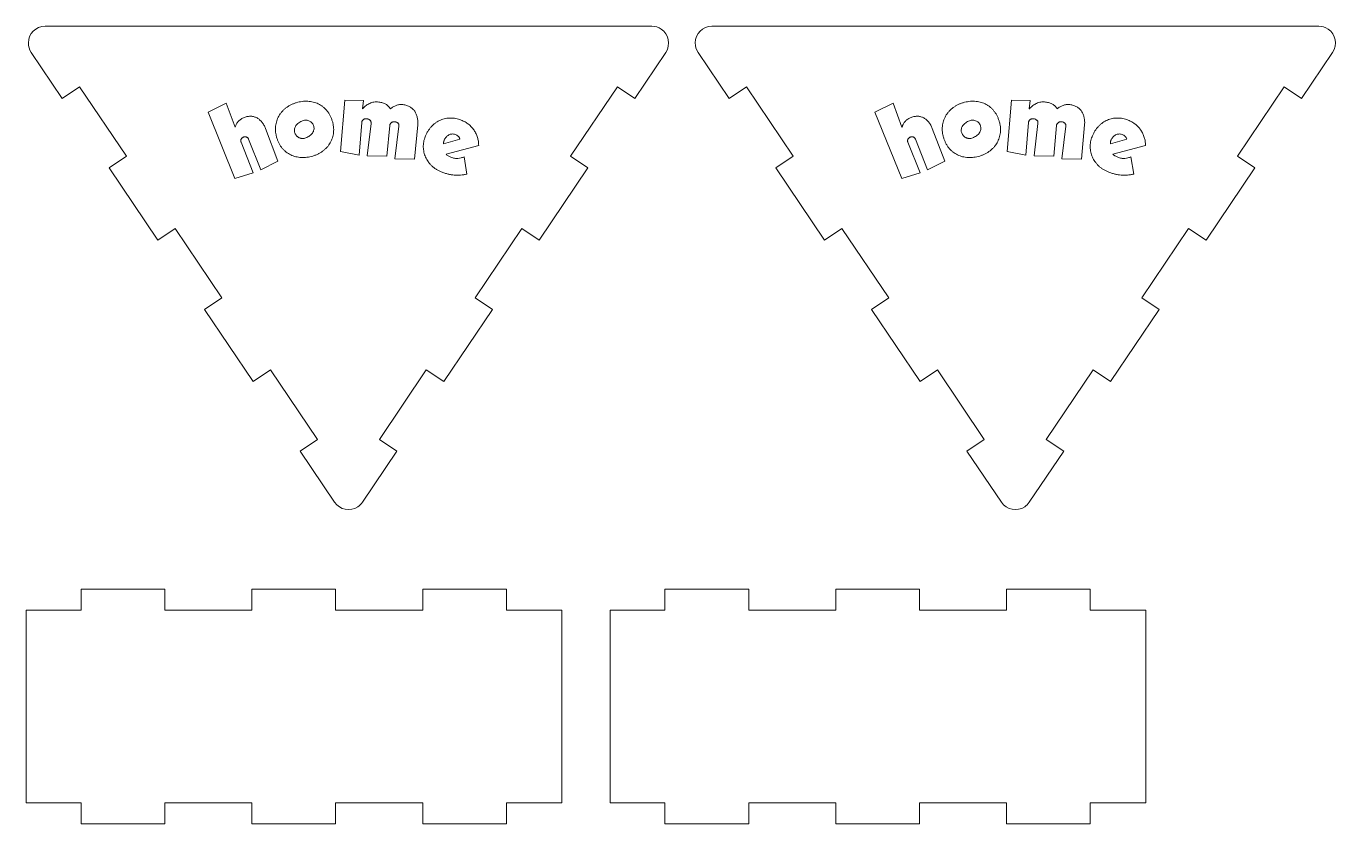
# Model space of a CAD drawing. Header units: inches. Extents: x 0.25 to 8.08, y -4.93 to -0.17.
import ezdxf

# ---------------------------------------------------------------- set-up
doc = ezdxf.new("R2010")
doc.units = ezdxf.units.IN
doc.header["$MEASUREMENT"] = 0
doc.layers.add('Layer 1', color=7, linetype='Continuous')

# ---------------------------------------------------------------- blocks, each defined once
blk = doc.blocks.new('block 3')
at = {"layer": 'Layer 1', "color": 7, "lineweight": 15, "true_color": 0xffffff}
blk.add_open_spline([(1.8844, -0.7451), (1.8881, -0.7429), (1.8919, -0.7407), (1.8958, -0.7389), (1.8994, -0.7372), (1.9031, -0.7359), (1.9069, -0.7349), (1.9105, -0.734), (1.9141, -0.7334), (1.9178, -0.7332), (1.9213, -0.7331), (1.9248, -0.7333), (1.9283, -0.7339), (1.9317, -0.7344), (1.9351, -0.7353), (1.9383, -0.7365), (1.9414, -0.7377), (1.9444, -0.7393), (1.9472, -0.7412), (1.95, -0.7431), (1.9527, -0.7453), (1.955, -0.7477), (1.9575, -0.7504), (1.9596, -0.7533), (1.9618, -0.7562)], degree=3, knots=[0, 0, 0, 0, 1, 1, 1, 2, 2, 2, 3, 3, 3, 4, 4, 4, 5, 5, 5, 6, 6, 6, 7, 7, 7, 8, 8, 8, 8], dxfattribs=at)
blk = doc.blocks.new('block 4')
at = {"layer": 'Layer 1', "color": 7, "lineweight": 15, "true_color": 0xffffff}
blk.add_open_spline([(1.9618, -0.7562), (1.9635, -0.7594), (1.9653, -0.7626), (1.9666, -0.766), (1.9678, -0.7692), (1.9687, -0.7725), (1.9691, -0.7759), (1.9696, -0.7792), (1.9697, -0.7825), (1.9694, -0.7858), (1.9691, -0.7892), (1.9684, -0.7926), (1.9673, -0.7958), (1.9663, -0.7992), (1.9648, -0.8025), (1.9631, -0.8056), (1.9613, -0.8088), (1.9592, -0.8118), (1.9568, -0.8146), (1.9543, -0.8176), (1.9515, -0.8204), (1.9484, -0.823), (1.9451, -0.8258), (1.9415, -0.8282), (1.938, -0.8307)], degree=3, knots=[0, 0, 0, 0, 1, 1, 1, 2, 2, 2, 3, 3, 3, 4, 4, 4, 5, 5, 5, 6, 6, 6, 7, 7, 7, 8, 8, 8, 8], dxfattribs=at)
blk = doc.blocks.new('block 5')
at = {"layer": 'Layer 1', "color": 7, "lineweight": 15, "true_color": 0xffffff}
blk.add_open_spline([(1.8601, -0.8195), (1.8583, -0.8164), (1.8566, -0.8133), (1.8553, -0.81), (1.8541, -0.8068), (1.8533, -0.8036), (1.8528, -0.8002), (1.8523, -0.7969), (1.8522, -0.7936), (1.8525, -0.7903), (1.8528, -0.7869), (1.8535, -0.7835), (1.8545, -0.7802), (1.8556, -0.7768), (1.857, -0.7735), (1.8588, -0.7704), (1.8606, -0.7672), (1.8628, -0.7641), (1.8652, -0.7612), (1.8678, -0.7582), (1.8707, -0.7554), (1.8737, -0.7528), (1.8771, -0.75), (1.8808, -0.7476), (1.8844, -0.7451)], degree=3, knots=[0, 0, 0, 0, 1, 1, 1, 2, 2, 2, 3, 3, 3, 4, 4, 4, 5, 5, 5, 6, 6, 6, 7, 7, 7, 8, 8, 8, 8], dxfattribs=at)
blk = doc.blocks.new('block 6')
at = {"layer": 'Layer 1', "color": 7, "lineweight": 15, "true_color": 0xffffff}
blk.add_open_spline([(1.938, -0.8307), (1.9342, -0.8329), (1.9304, -0.8351), (1.9264, -0.8369), (1.9227, -0.8386), (1.919, -0.8399), (1.9151, -0.8409), (1.9115, -0.8419), (1.9079, -0.8425), (1.9042, -0.8428), (1.9006, -0.843), (1.897, -0.8428), (1.8935, -0.8423), (1.8918, -0.842), (1.8901, -0.8416), (1.8884, -0.8412), (1.8868, -0.8407), (1.8852, -0.8402), (1.8836, -0.8396), (1.882, -0.839), (1.8805, -0.8384), (1.879, -0.8376), (1.8775, -0.8368), (1.8761, -0.8359), (1.8748, -0.8349), (1.8734, -0.8339), (1.872, -0.8329), (1.8707, -0.8318), (1.8694, -0.8307), (1.8681, -0.8295), (1.8669, -0.8282), (1.8657, -0.8269), (1.8645, -0.8256), (1.8634, -0.8242), (1.8622, -0.8227), (1.8612, -0.8211), (1.8601, -0.8195)], degree=3, knots=[0, 0, 0, 0, 1, 1, 1, 2, 2, 2, 3, 3, 3, 4, 4, 4, 5, 5, 5, 6, 6, 6, 7, 7, 7, 8, 8, 8, 9, 9, 9, 10, 10, 10, 11, 11, 11, 12, 12, 12, 12], dxfattribs=at)
blk = doc.blocks.new('block 7')
at = {"layer": 'Layer 1', "color": 7, "lineweight": 15, "true_color": 0xffffff}
blk.add_open_spline([(2.7437, -0.8741), (2.7436, -0.8726), (2.7435, -0.871), (2.7434, -0.8695), (2.7434, -0.868), (2.7434, -0.8666), (2.7435, -0.8651), (2.7436, -0.8643), (2.7437, -0.8635), (2.7439, -0.8627), (2.7441, -0.8616), (2.7444, -0.8606), (2.7447, -0.8596), (2.745, -0.8584), (2.7454, -0.8572), (2.7459, -0.856), (2.7464, -0.8546), (2.7469, -0.8532), (2.7474, -0.8518)], degree=3, knots=[0, 0, 0, 0, 1, 1, 1, 2, 2, 2, 3, 3, 3, 4, 4, 4, 5, 5, 5, 6, 6, 6, 6], dxfattribs=at)
blk = doc.blocks.new('block 8')
at = {"layer": 'Layer 1', "color": 7, "lineweight": 15, "true_color": 0xffffff}
blk.add_open_spline([(2.7474, -0.8518), (2.7489, -0.8487), (2.7503, -0.8456), (2.7521, -0.8427), (2.7538, -0.8398), (2.7558, -0.837), (2.7581, -0.8345), (2.7604, -0.8319), (2.7629, -0.8296), (2.7656, -0.8274), (2.7682, -0.8254), (2.771, -0.8235), (2.774, -0.8219), (2.7769, -0.8203), (2.7799, -0.8189), (2.7831, -0.818), (2.7863, -0.817), (2.7896, -0.8164), (2.7929, -0.8161), (2.7962, -0.8158), (2.7995, -0.8159), (2.8028, -0.8164), (2.8062, -0.8169), (2.8096, -0.818), (2.8129, -0.8191)], degree=3, knots=[0, 0, 0, 0, 1, 1, 1, 2, 2, 2, 3, 3, 3, 4, 4, 4, 5, 5, 5, 6, 6, 6, 7, 7, 7, 8, 8, 8, 8], dxfattribs=at)
blk = doc.blocks.new('block 9')
at = {"layer": 'Layer 1', "color": 7, "lineweight": 15, "true_color": 0xffffff}
blk.add_open_spline([(2.8129, -0.8191), (2.8162, -0.8206), (2.8195, -0.8221), (2.8226, -0.8239), (2.8254, -0.8256), (2.8281, -0.8275), (2.8305, -0.8297), (2.8317, -0.8308), (2.8329, -0.8319), (2.8339, -0.8332), (2.835, -0.8345), (2.8359, -0.8358), (2.8368, -0.8373), (2.8377, -0.8388), (2.8385, -0.8403), (2.8392, -0.842), (2.84, -0.8437), (2.8406, -0.8455), (2.8412, -0.8473)], degree=3, knots=[0, 0, 0, 0, 1, 1, 1, 2, 2, 2, 3, 3, 3, 4, 4, 4, 5, 5, 5, 6, 6, 6, 6], dxfattribs=at)
blk = doc.blocks.new('block 10')
at = {"layer": 'Layer 1', "color": 7, "lineweight": 15, "true_color": 0xffffff}
blk.add_lwpolyline([(2.8412, -0.8473), (2.7437, -0.8741)], dxfattribs=at)
blk = doc.blocks.new('block 11')
at = {"layer": 'Layer 1', "color": 7, "lineweight": 15, "true_color": 0xffffff}
blk.add_lwpolyline([(2.5704, -0.9667), (2.589, -0.7617)], dxfattribs=at)
blk = doc.blocks.new('block 12')
at = {"layer": 'Layer 1', "color": 7, "lineweight": 15, "true_color": 0xffffff}
blk.add_open_spline([(2.589, -0.7617), (2.5892, -0.7579), (2.5895, -0.7541), (2.5896, -0.7502), (2.5896, -0.7465), (2.5895, -0.7428), (2.5893, -0.7391), (2.5891, -0.7354), (2.5887, -0.7318), (2.5882, -0.7282), (2.5877, -0.7247), (2.5871, -0.7212), (2.5863, -0.7177), (2.5856, -0.7143), (2.5847, -0.7109), (2.5837, -0.7076), (2.5827, -0.7043), (2.5815, -0.7011), (2.5802, -0.6979), (2.5789, -0.6948), (2.5775, -0.6918), (2.5759, -0.6889), (2.5743, -0.686), (2.5726, -0.6832), (2.5708, -0.6804), (2.569, -0.6777), (2.567, -0.6751), (2.5649, -0.6726), (2.5628, -0.6701), (2.5606, -0.6677), (2.5582, -0.6655), (2.5558, -0.6633), (2.5532, -0.6611), (2.5506, -0.6592), (2.5479, -0.6572), (2.5451, -0.6553), (2.5422, -0.6537), (2.5392, -0.652), (2.5361, -0.6504), (2.5329, -0.649), (2.5296, -0.6476), (2.5263, -0.6463), (2.5229, -0.6453), (2.5193, -0.6442), (2.5157, -0.6433), (2.512, -0.6426), (2.5082, -0.6419), (2.5043, -0.6413), (2.5004, -0.6408)], degree=3, knots=[0, 0, 0, 0, 1, 1, 1, 2, 2, 2, 3, 3, 3, 4, 4, 4, 5, 5, 5, 6, 6, 6, 7, 7, 7, 8, 8, 8, 9, 9, 9, 10, 10, 10, 11, 11, 11, 12, 12, 12, 13, 13, 13, 14, 14, 14, 15, 15, 15, 16, 16, 16, 16], dxfattribs=at)
blk = doc.blocks.new('block 13')
at = {"layer": 'Layer 1', "color": 7, "lineweight": 15, "true_color": 0xffffff}
blk.add_open_spline([(2.5004, -0.6408), (2.4968, -0.6405), (2.4933, -0.6403), (2.4898, -0.6403), (2.4864, -0.6402), (2.483, -0.6404), (2.4796, -0.6408), (2.4762, -0.6412), (2.4729, -0.6418), (2.4697, -0.6426), (2.4665, -0.6434), (2.4633, -0.6444), (2.4602, -0.6455), (2.4571, -0.6466), (2.4541, -0.6479), (2.4511, -0.6493), (2.4481, -0.6508), (2.4451, -0.6522), (2.4423, -0.6539), (2.4394, -0.6556), (2.4367, -0.6574), (2.434, -0.6593), (2.4313, -0.6613), (2.4286, -0.6634), (2.426, -0.6654)], degree=3, knots=[0, 0, 0, 0, 1, 1, 1, 2, 2, 2, 3, 3, 3, 4, 4, 4, 5, 5, 5, 6, 6, 6, 7, 7, 7, 8, 8, 8, 8], dxfattribs=at)
blk = doc.blocks.new('block 14')
at = {"layer": 'Layer 1', "color": 7, "lineweight": 15, "true_color": 0xffffff}
blk.add_open_spline([(2.426, -0.6654), (2.4239, -0.6625), (2.4219, -0.6596), (2.4196, -0.6569), (2.4175, -0.6542), (2.4152, -0.6517), (2.4128, -0.6493), (2.4105, -0.6471), (2.4081, -0.645), (2.4055, -0.643), (2.403, -0.6411), (2.4004, -0.6393), (2.3977, -0.6377), (2.3949, -0.636), (2.392, -0.6345), (2.389, -0.6333), (2.3859, -0.6319), (2.3826, -0.6308), (2.3793, -0.6298), (2.3757, -0.6287), (2.3721, -0.6278), (2.3684, -0.6271), (2.3644, -0.6264), (2.3604, -0.6259), (2.3564, -0.6254)], degree=3, knots=[0, 0, 0, 0, 1, 1, 1, 2, 2, 2, 3, 3, 3, 4, 4, 4, 5, 5, 5, 6, 6, 6, 7, 7, 7, 8, 8, 8, 8], dxfattribs=at)
blk = doc.blocks.new('block 15')
at = {"layer": 'Layer 1', "color": 7, "lineweight": 15, "true_color": 0xffffff}
blk.add_open_spline([(2.3564, -0.6254), (2.3515, -0.625), (2.3465, -0.6246), (2.3416, -0.6246), (2.3369, -0.6246), (2.3322, -0.625), (2.3276, -0.6257), (2.3232, -0.6263), (2.3189, -0.6272), (2.3147, -0.6284), (2.3105, -0.6296), (2.3065, -0.6312), (2.3026, -0.633), (2.2987, -0.6347), (2.2949, -0.6368), (2.2912, -0.639), (2.2874, -0.6413), (2.2838, -0.6437), (2.2803, -0.6464), (2.2767, -0.6491), (2.2731, -0.652), (2.2698, -0.6551), (2.2663, -0.6583), (2.263, -0.6617), (2.2598, -0.665)], degree=3, knots=[0, 0, 0, 0, 1, 1, 1, 2, 2, 2, 3, 3, 3, 4, 4, 4, 5, 5, 5, 6, 6, 6, 7, 7, 7, 8, 8, 8, 8], dxfattribs=at)
blk = doc.blocks.new('block 16')
at = {"layer": 'Layer 1', "color": 7, "lineweight": 15, "true_color": 0xffffff}
blk.add_lwpolyline([(2.2598, -0.665), (2.2587, -0.665)], dxfattribs=at)
blk = doc.blocks.new('block 17')
at = {"layer": 'Layer 1', "color": 7, "lineweight": 15, "true_color": 0xffffff}
blk.add_lwpolyline([(2.2587, -0.665), (2.264, -0.6155)], dxfattribs=at)
blk = doc.blocks.new('block 18')
at = {"layer": 'Layer 1', "color": 7, "lineweight": 15, "true_color": 0xffffff}
blk.add_lwpolyline([(2.264, -0.6155), (2.1534, -0.6135)], dxfattribs=at)
blk = doc.blocks.new('block 19')
at = {"layer": 'Layer 1', "color": 7, "lineweight": 15, "true_color": 0xffffff}
blk.add_lwpolyline([(2.1534, -0.6135), (2.1271, -0.9198)], dxfattribs=at)
blk = doc.blocks.new('block 20')
at = {"layer": 'Layer 1', "color": 7, "lineweight": 15, "true_color": 0xffffff}
blk.add_lwpolyline([(2.1271, -0.9198), (2.2389, -0.9416)], dxfattribs=at)
blk = doc.blocks.new('block 21')
at = {"layer": 'Layer 1', "color": 7, "lineweight": 15, "true_color": 0xffffff}
blk.add_lwpolyline([(2.2389, -0.9416), (2.2543, -0.7471)], dxfattribs=at)
blk = doc.blocks.new('block 22')
at = {"layer": 'Layer 1', "color": 7, "lineweight": 15, "true_color": 0xffffff}
blk.add_open_spline([(2.2543, -0.7471), (2.2545, -0.7452), (2.2547, -0.7434), (2.2552, -0.7415), (2.2556, -0.7399), (2.2563, -0.7382), (2.2572, -0.7367), (2.258, -0.7353), (2.2591, -0.734), (2.2603, -0.7328), (2.2616, -0.7316), (2.263, -0.7306), (2.2645, -0.7297), (2.2661, -0.7288), (2.2677, -0.728), (2.2694, -0.7273), (2.271, -0.7267), (2.2726, -0.7262), (2.2743, -0.7258), (2.2759, -0.7255), (2.2776, -0.7252), (2.2793, -0.7251), (2.281, -0.7251), (2.2826, -0.7252), (2.2843, -0.7253)], degree=3, knots=[0, 0, 0, 0, 1, 1, 1, 2, 2, 2, 3, 3, 3, 4, 4, 4, 5, 5, 5, 6, 6, 6, 7, 7, 7, 8, 8, 8, 8], dxfattribs=at)
blk = doc.blocks.new('block 23')
at = {"layer": 'Layer 1', "color": 7, "lineweight": 15, "true_color": 0xffffff}
blk.add_open_spline([(2.2843, -0.7253), (2.2864, -0.7256), (2.2884, -0.7259), (2.2904, -0.7264), (2.2923, -0.7269), (2.2941, -0.7275), (2.2958, -0.7283), (2.2975, -0.729), (2.2991, -0.7298), (2.3005, -0.7309), (2.302, -0.7319), (2.3033, -0.733), (2.3045, -0.7343), (2.3057, -0.7355), (2.3068, -0.7368), (2.3077, -0.7382), (2.3085, -0.7396), (2.3092, -0.7411), (2.3096, -0.7426), (2.3101, -0.7442), (2.3104, -0.7457), (2.3105, -0.7473), (2.3106, -0.7491), (2.3104, -0.7508), (2.3102, -0.7525)], degree=3, knots=[0, 0, 0, 0, 1, 1, 1, 2, 2, 2, 3, 3, 3, 4, 4, 4, 5, 5, 5, 6, 6, 6, 7, 7, 7, 8, 8, 8, 8], dxfattribs=at)
blk = doc.blocks.new('block 24')
at = {"layer": 'Layer 1', "color": 7, "lineweight": 15, "true_color": 0xffffff}
blk.add_lwpolyline([(2.3102, -0.7525), (2.2873, -0.9462)], dxfattribs=at)
blk = doc.blocks.new('block 25')
at = {"layer": 'Layer 1', "color": 7, "lineweight": 15, "true_color": 0xffffff}
blk.add_lwpolyline([(2.2873, -0.9462), (2.4049, -0.949)], dxfattribs=at)
blk = doc.blocks.new('block 26')
at = {"layer": 'Layer 1', "color": 7, "lineweight": 15, "true_color": 0xffffff}
blk.add_lwpolyline([(2.4049, -0.949), (2.4213, -0.7649)], dxfattribs=at)
blk = doc.blocks.new('block 27')
at = {"layer": 'Layer 1', "color": 7, "lineweight": 15, "true_color": 0xffffff}
blk.add_open_spline([(2.4213, -0.7649), (2.4215, -0.7635), (2.4218, -0.762), (2.4222, -0.7607), (2.4227, -0.7593), (2.4233, -0.7579), (2.4241, -0.7566), (2.4249, -0.7552), (2.4258, -0.7539), (2.4269, -0.7527), (2.428, -0.7514), (2.4293, -0.7502), (2.4306, -0.7491), (2.432, -0.7479), (2.4335, -0.7469), (2.4351, -0.746), (2.4367, -0.7451), (2.4384, -0.7445), (2.4401, -0.744), (2.4419, -0.7434), (2.4438, -0.7431), (2.4458, -0.743), (2.4478, -0.7429), (2.4498, -0.743), (2.4519, -0.7432)], degree=3, knots=[0, 0, 0, 0, 1, 1, 1, 2, 2, 2, 3, 3, 3, 4, 4, 4, 5, 5, 5, 6, 6, 6, 7, 7, 7, 8, 8, 8, 8], dxfattribs=at)
blk = doc.blocks.new('block 28')
at = {"layer": 'Layer 1', "color": 7, "lineweight": 15, "true_color": 0xffffff}
blk.add_lwpolyline([(2.4769, -0.7692), (2.4528, -0.9639)], dxfattribs=at)
blk = doc.blocks.new('block 29')
at = {"layer": 'Layer 1', "color": 7, "lineweight": 15, "true_color": 0xffffff}
blk.add_lwpolyline([(2.4528, -0.9639), (2.5704, -0.9667)], dxfattribs=at)
blk = doc.blocks.new('block 30')
at = {"layer": 'Layer 1', "color": 7, "lineweight": 15, "true_color": 0xffffff}
blk.add_open_spline([(1.8635, -0.6294), (1.8577, -0.6312), (1.852, -0.6331), (1.8464, -0.6352), (1.8409, -0.6374), (1.8356, -0.6398), (1.8303, -0.6425), (1.8252, -0.6451), (1.8202, -0.6478), (1.8154, -0.6509), (1.8106, -0.6539), (1.8059, -0.6571), (1.8015, -0.6606), (1.7971, -0.664), (1.7929, -0.6676), (1.7889, -0.6713), (1.7849, -0.675), (1.7811, -0.6789), (1.7776, -0.6829), (1.774, -0.687), (1.7707, -0.6912), (1.7677, -0.6956), (1.7646, -0.6999), (1.7618, -0.7044), (1.7592, -0.7091), (1.7566, -0.7137), (1.7542, -0.7185), (1.7521, -0.7233), (1.75, -0.7282), (1.7482, -0.7333), (1.7466, -0.7383), (1.745, -0.7435), (1.7437, -0.7487), (1.7426, -0.7539), (1.7414, -0.7594), (1.7406, -0.7648), (1.74, -0.7703), (1.7394, -0.7759), (1.739, -0.7816), (1.739, -0.7872), (1.739, -0.793), (1.7394, -0.7987), (1.7401, -0.8045), (1.7407, -0.8104), (1.7416, -0.8162), (1.7429, -0.822), (1.7442, -0.8281), (1.7459, -0.834), (1.7476, -0.84)], degree=3, knots=[0, 0, 0, 0, 1, 1, 1, 2, 2, 2, 3, 3, 3, 4, 4, 4, 5, 5, 5, 6, 6, 6, 7, 7, 7, 8, 8, 8, 9, 9, 9, 10, 10, 10, 11, 11, 11, 12, 12, 12, 13, 13, 13, 14, 14, 14, 15, 15, 15, 16, 16, 16, 16], dxfattribs=at)
blk = doc.blocks.new('block 31')
at = {"layer": 'Layer 1', "color": 7, "lineweight": 15, "true_color": 0xffffff}
blk.add_open_spline([(1.7476, -0.84), (1.7495, -0.8459), (1.7514, -0.8517), (1.7537, -0.8574), (1.7559, -0.8629), (1.7585, -0.8683), (1.7612, -0.8735), (1.7639, -0.8786), (1.7668, -0.8835), (1.77, -0.8883), (1.7732, -0.8929), (1.7766, -0.8974), (1.7802, -0.9017), (1.7838, -0.9059), (1.7876, -0.9099), (1.7915, -0.9137), (1.7954, -0.9174), (1.7995, -0.9209), (1.8037, -0.9242), (1.8079, -0.9274), (1.8122, -0.9305), (1.8167, -0.9333), (1.8212, -0.9361), (1.8258, -0.9386), (1.8306, -0.9409), (1.8354, -0.9432), (1.8403, -0.9452), (1.8453, -0.947), (1.8503, -0.9488), (1.8554, -0.9504), (1.8606, -0.9516), (1.8659, -0.9529), (1.8712, -0.954), (1.8766, -0.9548), (1.8821, -0.9556), (1.8876, -0.9561), (1.8932, -0.9564), (1.8989, -0.9567), (1.9046, -0.9568), (1.9103, -0.9565), (1.916, -0.9563), (1.9218, -0.9557), (1.9275, -0.955), (1.9333, -0.9543), (1.9391, -0.9533), (1.9449, -0.952), (1.9508, -0.9507), (1.9566, -0.9491), (1.9624, -0.9475)], degree=3, knots=[0, 0, 0, 0, 1, 1, 1, 2, 2, 2, 3, 3, 3, 4, 4, 4, 5, 5, 5, 6, 6, 6, 7, 7, 7, 8, 8, 8, 9, 9, 9, 10, 10, 10, 11, 11, 11, 12, 12, 12, 13, 13, 13, 14, 14, 14, 15, 15, 15, 16, 16, 16, 16], dxfattribs=at)
blk = doc.blocks.new('block 32')
at = {"layer": 'Layer 1', "color": 7, "lineweight": 15, "true_color": 0xffffff}
blk.add_open_spline([(1.9624, -0.9475), (1.9681, -0.9456), (1.9738, -0.9437), (1.9794, -0.9415), (1.9849, -0.9394), (1.9902, -0.9369), (1.9954, -0.9343), (2.0005, -0.9317), (2.0055, -0.9289), (2.0104, -0.9259), (2.0152, -0.9229), (2.0198, -0.9197), (2.0243, -0.9163), (2.0287, -0.9129), (2.0329, -0.9093), (2.037, -0.9055), (2.0409, -0.9018), (2.0447, -0.898), (2.0483, -0.8939), (2.0518, -0.8899), (2.0551, -0.8857), (2.0582, -0.8813), (2.0612, -0.877), (2.0641, -0.8726), (2.0667, -0.868), (2.0692, -0.8634), (2.0716, -0.8587), (2.0737, -0.8538), (2.0758, -0.8489), (2.0777, -0.844), (2.0794, -0.8389), (2.081, -0.8338), (2.0823, -0.8286), (2.0834, -0.8233), (2.0846, -0.8179), (2.0854, -0.8125), (2.086, -0.807), (2.0866, -0.8014), (2.087, -0.7957), (2.087, -0.7901), (2.087, -0.7843), (2.0866, -0.7786), (2.086, -0.7729), (2.0853, -0.7669), (2.0844, -0.7611), (2.0831, -0.7553), (2.0818, -0.7492), (2.0801, -0.7433), (2.0783, -0.7373)], degree=3, knots=[0, 0, 0, 0, 1, 1, 1, 2, 2, 2, 3, 3, 3, 4, 4, 4, 5, 5, 5, 6, 6, 6, 7, 7, 7, 8, 8, 8, 9, 9, 9, 10, 10, 10, 11, 11, 11, 12, 12, 12, 13, 13, 13, 14, 14, 14, 15, 15, 15, 16, 16, 16, 16], dxfattribs=at)
blk = doc.blocks.new('block 33')
at = {"layer": 'Layer 1', "color": 7, "lineweight": 15, "true_color": 0xffffff}
blk.add_open_spline([(2.0783, -0.7373), (2.0763, -0.7315), (2.0743, -0.7256), (2.072, -0.7199), (2.0697, -0.7144), (2.0672, -0.709), (2.0644, -0.7037), (2.0617, -0.6987), (2.0587, -0.6937), (2.0554, -0.689), (2.0522, -0.6843), (2.0488, -0.6798), (2.0452, -0.6755), (2.0416, -0.6713), (2.0378, -0.6672), (2.0339, -0.6633), (2.03, -0.6596), (2.0259, -0.6561), (2.0217, -0.6527), (2.0175, -0.6495), (2.0131, -0.6464), (2.0086, -0.6436), (2.0041, -0.6408), (1.9994, -0.6382), (1.9946, -0.636), (1.9898, -0.6337), (1.9849, -0.6316), (1.98, -0.6298), (1.9749, -0.628), (1.9698, -0.6264), (1.9647, -0.6251), (1.9594, -0.6238), (1.9541, -0.6228), (1.9488, -0.6221), (1.9433, -0.6213), (1.9378, -0.6207), (1.9323, -0.6204), (1.9266, -0.6201), (1.921, -0.6201), (1.9154, -0.6203), (1.9097, -0.6206), (1.904, -0.621), (1.8983, -0.6218), (1.8925, -0.6225), (1.8867, -0.6235), (1.881, -0.6248), (1.8751, -0.6261), (1.8693, -0.6278), (1.8635, -0.6294)], degree=3, knots=[0, 0, 0, 0, 1, 1, 1, 2, 2, 2, 3, 3, 3, 4, 4, 4, 5, 5, 5, 6, 6, 6, 7, 7, 7, 8, 8, 8, 9, 9, 9, 10, 10, 10, 11, 11, 11, 12, 12, 12, 13, 13, 13, 14, 14, 14, 15, 15, 15, 16, 16, 16, 16], dxfattribs=at)
blk = doc.blocks.new('block 34')
at = {"layer": 'Layer 1', "color": 7, "lineweight": 15, "true_color": 0xffffff}
blk.add_lwpolyline([(3.5013, -0.9483), (3.6049, -1.0182)], dxfattribs=at)
blk = doc.blocks.new('block 35')
at = {"layer": 'Layer 1', "color": 7, "lineweight": 15, "true_color": 0xffffff}
blk.add_lwpolyline([(3.3141, -1.4493), (3.6049, -1.0182)], dxfattribs=at)
blk = doc.blocks.new('block 36')
at = {"layer": 'Layer 1', "color": 7, "lineweight": 15, "true_color": 0xffffff}
blk.add_lwpolyline([(3.3141, -1.4493), (3.2105, -1.3794)], dxfattribs=at)
blk = doc.blocks.new('block 37')
at = {"layer": 'Layer 1', "color": 7, "lineweight": 15, "true_color": 0xffffff}
blk.add_lwpolyline([(3.2105, -1.3794), (2.9309, -1.7939)], dxfattribs=at)
blk = doc.blocks.new('block 38')
at = {"layer": 'Layer 1', "color": 7, "lineweight": 15, "true_color": 0xffffff}
blk.add_lwpolyline([(2.9309, -1.7939), (3.0345, -1.8638)], dxfattribs=at)
blk = doc.blocks.new('block 39')
at = {"layer": 'Layer 1', "color": 7, "lineweight": 15, "true_color": 0xffffff}
blk.add_lwpolyline([(2.7438, -2.2949), (3.0345, -1.8638)], dxfattribs=at)
blk = doc.blocks.new('block 40')
at = {"layer": 'Layer 1', "color": 7, "lineweight": 15, "true_color": 0xffffff}
blk.add_lwpolyline([(2.7438, -2.2949), (2.6401, -2.225)], dxfattribs=at)
blk = doc.blocks.new('block 41')
at = {"layer": 'Layer 1', "color": 7, "lineweight": 15, "true_color": 0xffffff}
blk.add_lwpolyline([(2.6401, -2.225), (2.3605, -2.6396)], dxfattribs=at)
blk = doc.blocks.new('block 42')
at = {"layer": 'Layer 1', "color": 7, "lineweight": 15, "true_color": 0xffffff}
blk.add_lwpolyline([(2.3605, -2.6396), (2.4642, -2.7095)], dxfattribs=at)
blk = doc.blocks.new('block 43')
at = {"layer": 'Layer 1', "color": 7, "lineweight": 15, "true_color": 0xffffff}
blk.add_lwpolyline([(2.2582, -3.0148), (2.4642, -2.7095)], dxfattribs=at)
blk = doc.blocks.new('block 44')
at = {"layer": 'Layer 1', "color": 7, "lineweight": 15, "true_color": 0xffffff}
blk.add_open_spline([(2.0924, -3.0148), (2.1233, -3.0606), (2.1854, -3.0727), (2.2312, -3.0418), (2.2419, -3.0346), (2.251, -3.0255), (2.2582, -3.0148)], degree=3, knots=[0, 0, 0, 0, 1, 1, 1, 2, 2, 2, 2], dxfattribs=at)
blk = doc.blocks.new('block 45')
at = {"layer": 'Layer 1', "color": 7, "lineweight": 15, "true_color": 0xffffff}
blk.add_lwpolyline([(1.8864, -2.7095), (2.0924, -3.0148)], dxfattribs=at)
blk = doc.blocks.new('block 46')
at = {"layer": 'Layer 1', "color": 7, "lineweight": 15, "true_color": 0xffffff}
blk.add_lwpolyline([(1.8864, -2.7095), (1.9901, -2.6396)], dxfattribs=at)
blk = doc.blocks.new('block 47')
at = {"layer": 'Layer 1', "color": 7, "lineweight": 15, "true_color": 0xffffff}
blk.add_lwpolyline([(1.9901, -2.6396), (1.7105, -2.225)], dxfattribs=at)
blk = doc.blocks.new('block 48')
at = {"layer": 'Layer 1', "color": 7, "lineweight": 15, "true_color": 0xffffff}
blk.add_lwpolyline([(1.7105, -2.225), (1.6068, -2.2949)], dxfattribs=at)
blk = doc.blocks.new('block 49')
at = {"layer": 'Layer 1', "color": 7, "lineweight": 15, "true_color": 0xffffff}
blk.add_lwpolyline([(1.316, -1.8638), (1.6068, -2.2949)], dxfattribs=at)
blk = doc.blocks.new('block 50')
at = {"layer": 'Layer 1', "color": 7, "lineweight": 15, "true_color": 0xffffff}
blk.add_lwpolyline([(1.316, -1.8638), (1.4197, -1.7939)], dxfattribs=at)
blk = doc.blocks.new('block 51')
at = {"layer": 'Layer 1', "color": 7, "lineweight": 15, "true_color": 0xffffff}
blk.add_lwpolyline([(1.4197, -1.7939), (1.1401, -1.3794)], dxfattribs=at)
blk = doc.blocks.new('block 52')
at = {"layer": 'Layer 1', "color": 7, "lineweight": 15, "true_color": 0xffffff}
blk.add_lwpolyline([(1.1401, -1.3794), (1.0365, -1.4493)], dxfattribs=at)
blk = doc.blocks.new('block 53')
at = {"layer": 'Layer 1', "color": 7, "lineweight": 15, "true_color": 0xffffff}
blk.add_lwpolyline([(0.7457, -1.0182), (1.0365, -1.4493)], dxfattribs=at)
blk = doc.blocks.new('block 54')
at = {"layer": 'Layer 1', "color": 7, "lineweight": 15, "true_color": 0xffffff}
blk.add_lwpolyline([(0.7457, -1.0182), (0.8493, -0.9483)], dxfattribs=at)
blk = doc.blocks.new('block 55')
at = {"layer": 'Layer 1', "color": 7, "lineweight": 15, "true_color": 0xffffff}
blk.add_lwpolyline([(0.8493, -0.9483), (0.5697, -0.5338)], dxfattribs=at)
blk = doc.blocks.new('block 56')
at = {"layer": 'Layer 1', "color": 7, "lineweight": 15, "true_color": 0xffffff}
blk.add_lwpolyline([(0.5697, -0.5338), (0.4661, -0.6037)], dxfattribs=at)
blk = doc.blocks.new('block 57')
at = {"layer": 'Layer 1', "color": 7, "lineweight": 15, "true_color": 0xffffff}
blk.add_lwpolyline([(0.2805, -0.3285), (0.4661, -0.6037)], dxfattribs=at)
blk = doc.blocks.new('block 58')
at = {"layer": 'Layer 1', "color": 7, "lineweight": 15, "true_color": 0xffffff}
blk.add_open_spline([(0.3634, -0.1726), (0.3081, -0.1726), (0.2634, -0.2174), (0.2634, -0.2726), (0.2634, -0.2925), (0.2693, -0.312), (0.2805, -0.3285)], degree=3, knots=[0, 0, 0, 0, 1, 1, 1, 2, 2, 2, 2], dxfattribs=at)
blk = doc.blocks.new('block 59')
at = {"layer": 'Layer 1', "color": 7, "lineweight": 15, "true_color": 0xffffff}
blk.add_lwpolyline([(3.9872, -0.1726), (0.3634, -0.1726)], dxfattribs=at)
blk = doc.blocks.new('block 60')
at = {"layer": 'Layer 1', "color": 7, "lineweight": 15, "true_color": 0xffffff}
blk.add_open_spline([(4.0701, -0.3285), (4.101, -0.2827), (4.0889, -0.2206), (4.0431, -0.1897), (4.0266, -0.1786), (4.0071, -0.1726), (3.9872, -0.1726)], degree=3, knots=[0, 0, 0, 0, 1, 1, 1, 2, 2, 2, 2], dxfattribs=at)
blk = doc.blocks.new('block 61')
at = {"layer": 'Layer 1', "color": 7, "lineweight": 15, "true_color": 0xffffff}
blk.add_lwpolyline([(3.8845, -0.6037), (4.0701, -0.3285)], dxfattribs=at)
blk = doc.blocks.new('block 62')
at = {"layer": 'Layer 1', "color": 7, "lineweight": 15, "true_color": 0xffffff}
blk.add_lwpolyline([(3.8845, -0.6037), (3.7809, -0.5338)], dxfattribs=at)
blk = doc.blocks.new('block 63')
at = {"layer": 'Layer 1', "color": 7, "lineweight": 15, "true_color": 0xffffff}
blk.add_lwpolyline([(3.7809, -0.5338), (3.5013, -0.9483)], dxfattribs=at)
blk = doc.blocks.new('block 64')
at = {"layer": 'Layer 1', "color": 7, "lineweight": 15, "true_color": 0xffffff}
blk.add_lwpolyline([(1.3365, -0.6867), (1.4974, -1.0809)], dxfattribs=at)
blk = doc.blocks.new('block 65')
at = {"layer": 'Layer 1', "color": 7, "lineweight": 15, "true_color": 0xffffff}
blk.add_lwpolyline([(1.4974, -1.0809), (1.6065, -1.0481)], dxfattribs=at)
blk = doc.blocks.new('block 66')
at = {"layer": 'Layer 1', "color": 7, "lineweight": 15, "true_color": 0xffffff}
blk.add_lwpolyline([(1.6065, -1.0481), (1.5338, -0.8653)], dxfattribs=at)
blk = doc.blocks.new('block 67')
at = {"layer": 'Layer 1', "color": 7, "lineweight": 15, "true_color": 0xffffff}
blk.add_open_spline([(1.5338, -0.8653), (1.5332, -0.8637), (1.5326, -0.8621), (1.5323, -0.8604), (1.532, -0.8588), (1.5318, -0.8573), (1.5319, -0.8557), (1.5319, -0.8541), (1.5321, -0.8526), (1.5325, -0.8511), (1.5329, -0.8496), (1.5335, -0.8482), (1.5342, -0.8468), (1.535, -0.8454), (1.5358, -0.8441), (1.5368, -0.8429), (1.5378, -0.8417), (1.5389, -0.8405), (1.54, -0.8395), (1.5412, -0.8385), (1.5425, -0.8375), (1.5439, -0.8367), (1.5453, -0.8358), (1.5468, -0.8352), (1.5483, -0.8345)], degree=3, knots=[0, 0, 0, 0, 1, 1, 1, 2, 2, 2, 3, 3, 3, 4, 4, 4, 5, 5, 5, 6, 6, 6, 7, 7, 7, 8, 8, 8, 8], dxfattribs=at)
blk = doc.blocks.new('block 68')
at = {"layer": 'Layer 1', "color": 7, "lineweight": 15, "true_color": 0xffffff}
blk.add_open_spline([(1.5483, -0.8345), (1.55, -0.8339), (1.5516, -0.8334), (1.5533, -0.833), (1.5548, -0.8326), (1.5564, -0.8324), (1.558, -0.8324), (1.5595, -0.8323), (1.561, -0.8325), (1.5625, -0.8328), (1.5639, -0.8331), (1.5653, -0.8335), (1.5667, -0.8341), (1.5681, -0.8347), (1.5694, -0.8354), (1.5706, -0.8362), (1.5718, -0.837), (1.5728, -0.838), (1.5738, -0.839), (1.5748, -0.84), (1.5758, -0.8411), (1.5765, -0.8423), (1.5773, -0.8435), (1.5779, -0.8449), (1.5786, -0.8463)], degree=3, knots=[0, 0, 0, 0, 1, 1, 1, 2, 2, 2, 3, 3, 3, 4, 4, 4, 5, 5, 5, 6, 6, 6, 7, 7, 7, 8, 8, 8, 8], dxfattribs=at)
blk = doc.blocks.new('block 69')
at = {"layer": 'Layer 1', "color": 7, "lineweight": 15, "true_color": 0xffffff}
blk.add_lwpolyline([(1.5786, -0.8463), (1.6514, -1.0295)], dxfattribs=at)
blk = doc.blocks.new('block 70')
at = {"layer": 'Layer 1', "color": 7, "lineweight": 15, "true_color": 0xffffff}
blk.add_lwpolyline([(1.6514, -1.0295), (1.7539, -0.9784)], dxfattribs=at)
blk = doc.blocks.new('block 71')
at = {"layer": 'Layer 1', "color": 7, "lineweight": 15, "true_color": 0xffffff}
blk.add_lwpolyline([(1.7539, -0.9784), (1.6795, -0.7829)], dxfattribs=at)
blk = doc.blocks.new('block 72')
at = {"layer": 'Layer 1', "color": 7, "lineweight": 15, "true_color": 0xffffff}
blk.add_open_spline([(1.6795, -0.7829), (1.6781, -0.7794), (1.6767, -0.7759), (1.6752, -0.7725), (1.6737, -0.7692), (1.6721, -0.766), (1.6703, -0.7629), (1.6686, -0.7598), (1.6667, -0.7568), (1.6647, -0.7538), (1.6627, -0.751), (1.6607, -0.7482), (1.6585, -0.7455), (1.6564, -0.7429), (1.6541, -0.7403), (1.6517, -0.7379), (1.6495, -0.7356), (1.6471, -0.7334), (1.6446, -0.7312), (1.6422, -0.7292), (1.6397, -0.7272), (1.6371, -0.7254), (1.6345, -0.7236), (1.6318, -0.7219), (1.6291, -0.7204), (1.6263, -0.7189), (1.6235, -0.7175), (1.6207, -0.7163), (1.6178, -0.7152), (1.6149, -0.7141), (1.612, -0.7133), (1.609, -0.7124), (1.6059, -0.7118), (1.6029, -0.7112), (1.5997, -0.7107), (1.5966, -0.7104), (1.5934, -0.7102), (1.5901, -0.7101), (1.5869, -0.7101), (1.5837, -0.7103), (1.5803, -0.7105), (1.5769, -0.7109), (1.5736, -0.7115), (1.5702, -0.7121), (1.5668, -0.7129), (1.5634, -0.7139), (1.5599, -0.715), (1.5564, -0.7162), (1.553, -0.7175)], degree=3, knots=[0, 0, 0, 0, 1, 1, 1, 2, 2, 2, 3, 3, 3, 4, 4, 4, 5, 5, 5, 6, 6, 6, 7, 7, 7, 8, 8, 8, 9, 9, 9, 10, 10, 10, 11, 11, 11, 12, 12, 12, 13, 13, 13, 14, 14, 14, 15, 15, 15, 16, 16, 16, 16], dxfattribs=at)
blk = doc.blocks.new('block 73')
at = {"layer": 'Layer 1', "color": 7, "lineweight": 15, "true_color": 0xffffff}
blk.add_open_spline([(1.553, -0.7175), (1.5496, -0.7189), (1.5463, -0.7204), (1.5431, -0.722), (1.54, -0.7236), (1.537, -0.7253), (1.5341, -0.7272), (1.5312, -0.729), (1.5285, -0.731), (1.5259, -0.7331), (1.5234, -0.7351), (1.5209, -0.7373), (1.5186, -0.7396), (1.5163, -0.742), (1.5142, -0.7444), (1.5123, -0.747), (1.5103, -0.7497), (1.5085, -0.7525), (1.5069, -0.7553), (1.5052, -0.7584), (1.5037, -0.7615), (1.5025, -0.7647), (1.5011, -0.768), (1.5001, -0.7715), (1.499, -0.7749)], degree=3, knots=[0, 0, 0, 0, 1, 1, 1, 2, 2, 2, 3, 3, 3, 4, 4, 4, 5, 5, 5, 6, 6, 6, 7, 7, 7, 8, 8, 8, 8], dxfattribs=at)
blk = doc.blocks.new('block 74')
at = {"layer": 'Layer 1', "color": 7, "lineweight": 15, "true_color": 0xffffff}
blk.add_lwpolyline([(1.499, -0.7749), (1.498, -0.7754)], dxfattribs=at)
blk = doc.blocks.new('block 75')
at = {"layer": 'Layer 1', "color": 7, "lineweight": 15, "true_color": 0xffffff}
blk.add_lwpolyline([(1.498, -0.7754), (1.4454, -0.6329)], dxfattribs=at)
blk = doc.blocks.new('block 76')
at = {"layer": 'Layer 1', "color": 7, "lineweight": 15, "true_color": 0xffffff}
blk.add_lwpolyline([(1.4454, -0.6329), (1.3365, -0.6867)], dxfattribs=at)
blk = doc.blocks.new('block 77')
at = {"layer": 'Layer 1', "color": 7, "lineweight": 15, "true_color": 0xffffff}
blk.add_open_spline([(2.8658, -0.9533), (2.8598, -0.9551), (2.8539, -0.957), (2.8478, -0.9585), (2.8416, -0.9599), (2.8353, -0.961), (2.829, -0.9616), (2.8258, -0.9619), (2.8225, -0.962), (2.8192, -0.9619), (2.8158, -0.9618), (2.8123, -0.9613), (2.8089, -0.9607), (2.8052, -0.9601), (2.8016, -0.9593), (2.798, -0.9582), (2.7942, -0.9571), (2.7905, -0.9557), (2.7867, -0.9543)], degree=3, knots=[0, 0, 0, 0, 1, 1, 1, 2, 2, 2, 3, 3, 3, 4, 4, 4, 5, 5, 5, 6, 6, 6, 6], dxfattribs=at)
blk = doc.blocks.new('block 78')
at = {"layer": 'Layer 1', "color": 7, "lineweight": 15, "true_color": 0xffffff}
blk.add_open_spline([(2.7867, -0.9543), (2.7841, -0.9532), (2.7815, -0.9521), (2.779, -0.9509), (2.7761, -0.9496), (2.7733, -0.9482), (2.7706, -0.9467), (2.768, -0.9453), (2.7654, -0.9437), (2.7631, -0.9419), (2.7612, -0.9404), (2.7595, -0.9386), (2.7577, -0.9369)], degree=3, knots=[0, 0, 0, 0, 1, 1, 1, 2, 2, 2, 3, 3, 3, 4, 4, 4, 4], dxfattribs=at)
blk = doc.blocks.new('block 79')
at = {"layer": 'Layer 1', "color": 7, "lineweight": 15, "true_color": 0xffffff}
blk.add_lwpolyline([(2.7577, -0.9369), (2.953, -0.8839)], dxfattribs=at)
blk = doc.blocks.new('block 80')
at = {"layer": 'Layer 1', "color": 7, "lineweight": 15, "true_color": 0xffffff}
blk.add_open_spline([(2.953, -0.8839), (2.9528, -0.8798), (2.9527, -0.8757), (2.9524, -0.8716), (2.952, -0.8676), (2.9515, -0.8636), (2.9509, -0.8596), (2.9502, -0.8557), (2.9495, -0.8517), (2.9486, -0.8478), (2.9477, -0.844), (2.9467, -0.8402), (2.9455, -0.8364), (2.9444, -0.8326), (2.9431, -0.8289), (2.9417, -0.8252), (2.9403, -0.8216), (2.9387, -0.818), (2.9371, -0.8144), (2.9354, -0.8109), (2.9335, -0.8074), (2.9316, -0.8039), (2.9296, -0.8004), (2.9275, -0.797), (2.9253, -0.7936), (2.9231, -0.7903), (2.9208, -0.787), (2.9183, -0.7838), (2.9159, -0.7807), (2.9132, -0.7777), (2.9105, -0.7747), (2.9078, -0.7718), (2.9049, -0.7689), (2.902, -0.7662), (2.899, -0.7634), (2.896, -0.7608), (2.8928, -0.7583), (2.8896, -0.7558), (2.8863, -0.7533), (2.8828, -0.751), (2.8794, -0.7487), (2.8758, -0.7465), (2.8721, -0.7444), (2.8684, -0.7423), (2.8645, -0.7403), (2.8606, -0.7385), (2.8566, -0.7366), (2.8526, -0.7349), (2.8485, -0.7331)], degree=3, knots=[0, 0, 0, 0, 1, 1, 1, 2, 2, 2, 3, 3, 3, 4, 4, 4, 5, 5, 5, 6, 6, 6, 7, 7, 7, 8, 8, 8, 9, 9, 9, 10, 10, 10, 11, 11, 11, 12, 12, 12, 13, 13, 13, 14, 14, 14, 15, 15, 15, 16, 16, 16, 16], dxfattribs=at)
blk = doc.blocks.new('block 81')
at = {"layer": 'Layer 1', "color": 7, "lineweight": 15, "true_color": 0xffffff}
blk.add_open_spline([(2.8485, -0.7331), (2.8433, -0.7312), (2.8381, -0.7293), (2.8329, -0.7277), (2.8277, -0.7262), (2.8225, -0.7249), (2.8172, -0.7238), (2.812, -0.7228), (2.8067, -0.722), (2.8015, -0.7215), (2.7962, -0.7209), (2.7909, -0.7206), (2.7856, -0.7206), (2.7804, -0.7206), (2.7752, -0.7208), (2.77, -0.7213), (2.7649, -0.7218), (2.7598, -0.7226), (2.7547, -0.7236), (2.7497, -0.7246), (2.7447, -0.7259), (2.7397, -0.7274), (2.7348, -0.729), (2.7299, -0.7308), (2.7252, -0.7328), (2.7203, -0.7349), (2.7156, -0.7372), (2.711, -0.7397), (2.7064, -0.7423), (2.702, -0.7452), (2.6976, -0.7483), (2.6932, -0.7514), (2.6888, -0.7548), (2.6847, -0.7583), (2.6804, -0.762), (2.6763, -0.7659), (2.6724, -0.7699), (2.6684, -0.7741), (2.6646, -0.7785), (2.6611, -0.7831), (2.6574, -0.7879), (2.654, -0.7928), (2.6508, -0.798), (2.6475, -0.8033), (2.6444, -0.8087), (2.6416, -0.8143), (2.6387, -0.8203), (2.6361, -0.8263), (2.6335, -0.8324)], degree=3, knots=[0, 0, 0, 0, 1, 1, 1, 2, 2, 2, 3, 3, 3, 4, 4, 4, 5, 5, 5, 6, 6, 6, 7, 7, 7, 8, 8, 8, 9, 9, 9, 10, 10, 10, 11, 11, 11, 12, 12, 12, 13, 13, 13, 14, 14, 14, 15, 15, 15, 16, 16, 16, 16], dxfattribs=at)
blk = doc.blocks.new('block 82')
at = {"layer": 'Layer 1', "color": 7, "lineweight": 15, "true_color": 0xffffff}
blk.add_open_spline([(2.6335, -0.8324), (2.6317, -0.8374), (2.6298, -0.8424), (2.6283, -0.8475), (2.6268, -0.8526), (2.6256, -0.8577), (2.6247, -0.8628), (2.6237, -0.868), (2.623, -0.8732), (2.6226, -0.8784), (2.6222, -0.8836), (2.6221, -0.8888), (2.6222, -0.8941), (2.6223, -0.8992), (2.6227, -0.9044), (2.6233, -0.9096), (2.624, -0.9147), (2.6249, -0.9197), (2.626, -0.9247), (2.6271, -0.9297), (2.6284, -0.9346), (2.63, -0.9395), (2.6316, -0.9444), (2.6335, -0.9491), (2.6356, -0.9538), (2.6377, -0.9585), (2.64, -0.9631), (2.6426, -0.9676), (2.6451, -0.9722), (2.6479, -0.9766), (2.6509, -0.9808), (2.6539, -0.9852), (2.6572, -0.9893), (2.6606, -0.9934), (2.6641, -0.9975), (2.6678, -1.0015), (2.6717, -1.0053), (2.6757, -1.0092), (2.6799, -1.0128), (2.6842, -1.0163), (2.6886, -1.0198), (2.6933, -1.0231), (2.698, -1.0261), (2.7029, -1.0292), (2.708, -1.0321), (2.7131, -1.0346), (2.7185, -1.0373), (2.724, -1.0397), (2.7295, -1.0421)], degree=3, knots=[0, 0, 0, 0, 1, 1, 1, 2, 2, 2, 3, 3, 3, 4, 4, 4, 5, 5, 5, 6, 6, 6, 7, 7, 7, 8, 8, 8, 9, 9, 9, 10, 10, 10, 11, 11, 11, 12, 12, 12, 13, 13, 13, 14, 14, 14, 15, 15, 15, 16, 16, 16, 16], dxfattribs=at)
blk = doc.blocks.new('block 83')
at = {"layer": 'Layer 1', "color": 7, "lineweight": 15, "true_color": 0xffffff}
blk.add_open_spline([(2.7295, -1.0421), (2.7363, -1.0447), (2.7431, -1.0472), (2.75, -1.0495), (2.7565, -1.0517), (2.7631, -1.0537), (2.7698, -1.0554), (2.7761, -1.057), (2.7825, -1.0583), (2.7889, -1.0594), (2.795, -1.0605), (2.8011, -1.0613), (2.8073, -1.0618), (2.8134, -1.0623), (2.8195, -1.0625), (2.8256, -1.0625), (2.8318, -1.0625), (2.838, -1.0622), (2.8442, -1.0616), (2.8506, -1.0611), (2.857, -1.0602), (2.8633, -1.0591), (2.8699, -1.0579), (2.8764, -1.0565), (2.8828, -1.055)], degree=3, knots=[0, 0, 0, 0, 1, 1, 1, 2, 2, 2, 3, 3, 3, 4, 4, 4, 5, 5, 5, 6, 6, 6, 7, 7, 7, 8, 8, 8, 8], dxfattribs=at)
blk = doc.blocks.new('block 84')
at = {"layer": 'Layer 1', "color": 7, "lineweight": 15, "true_color": 0xffffff}
blk.add_lwpolyline([(2.8828, -1.055), (2.8658, -0.9533)], dxfattribs=at)
blk = doc.blocks.new('block 85')
at = {"layer": 'Layer 1', "color": 7, "lineweight": 15, "true_color": 0xffffff}
blk.add_open_spline([(2.4519, -0.7432), (2.4539, -0.7434), (2.4558, -0.7437), (2.4578, -0.7442), (2.4595, -0.7446), (2.4612, -0.7453), (2.4629, -0.746), (2.4644, -0.7467), (2.4659, -0.7475), (2.4673, -0.7485), (2.4687, -0.7495), (2.47, -0.7506), (2.4711, -0.7518), (2.4722, -0.753), (2.4732, -0.7542), (2.474, -0.7556), (2.4748, -0.7569), (2.4755, -0.7583), (2.476, -0.7597), (2.4765, -0.7612), (2.4768, -0.7627), (2.4769, -0.7643), (2.477, -0.7659), (2.477, -0.7676), (2.4769, -0.7692)], degree=3, knots=[0, 0, 0, 0, 1, 1, 1, 2, 2, 2, 3, 3, 3, 4, 4, 4, 5, 5, 5, 6, 6, 6, 7, 7, 7, 8, 8, 8, 8], dxfattribs=at)
blk = doc.blocks.new('block 2')
at = {"layer": 'Layer 1'}
for name in ['block 58', 'block 59', 'block 60', 'block 57', 'block 61', 'block 56', 'block 55', 'block 63', 'block 62', 'block 33', 'block 19', 'block 18', 'block 17', 'block 15', 'block 14', 'block 76', 'block 64', 'block 75', 'block 30', 'block 16', 'block 13', 'block 12', 'block 74', 'block 73', 'block 72', 'block 71', 'block 5', 'block 3', 'block 4', 'block 32', 'block 21', 'block 22', 'block 23', 'block 24', 'block 26', 'block 27', 'block 85', 'block 28', 'block 11', 'block 81', 'block 80', 'block 67', 'block 68', 'block 69', 'block 31', 'block 6', 'block 82', 'block 7', 'block 10', 'block 8', 'block 9', 'block 66', 'block 20', 'block 79', 'block 78', 'block 54', 'block 53', 'block 70', 'block 25', 'block 29', 'block 77', 'block 84', 'block 35', 'block 34', 'block 65', 'block 83', 'block 52', 'block 51', 'block 37', 'block 36', 'block 50', 'block 38', 'block 49', 'block 39', 'block 48', 'block 47', 'block 41', 'block 40', 'block 46', 'block 42', 'block 45', 'block 43', 'block 44']:
    blk.add_blockref(name, (0, 0), dxfattribs=at)
blk = doc.blocks.new('block 87')
at = {"layer": 'Layer 1', "color": 7, "lineweight": 15, "true_color": 0xffffff}
blk.add_open_spline([(5.8668, -0.7451), (5.8706, -0.7429), (5.8743, -0.7407), (5.8782, -0.7389), (5.8818, -0.7372), (5.8855, -0.7359), (5.8893, -0.7349), (5.8929, -0.734), (5.8965, -0.7334), (5.9002, -0.7332), (5.9037, -0.7331), (5.9073, -0.7333), (5.9108, -0.7339), (5.9142, -0.7344), (5.9175, -0.7353), (5.9207, -0.7365), (5.9238, -0.7377), (5.9268, -0.7393), (5.9296, -0.7412), (5.9324, -0.7431), (5.9351, -0.7453), (5.9374, -0.7477), (5.9399, -0.7504), (5.942, -0.7533), (5.9442, -0.7562)], degree=3, knots=[0, 0, 0, 0, 1, 1, 1, 2, 2, 2, 3, 3, 3, 4, 4, 4, 5, 5, 5, 6, 6, 6, 7, 7, 7, 8, 8, 8, 8], dxfattribs=at)
blk = doc.blocks.new('block 88')
at = {"layer": 'Layer 1', "color": 7, "lineweight": 15, "true_color": 0xffffff}
blk.add_open_spline([(5.9442, -0.7562), (5.946, -0.7594), (5.9477, -0.7626), (5.949, -0.766), (5.9503, -0.7692), (5.9511, -0.7725), (5.9516, -0.7759), (5.952, -0.7792), (5.9521, -0.7825), (5.9518, -0.7858), (5.9515, -0.7892), (5.9508, -0.7926), (5.9497, -0.7958), (5.9487, -0.7992), (5.9473, -0.8025), (5.9455, -0.8056), (5.9437, -0.8088), (5.9416, -0.8118), (5.9392, -0.8146), (5.9367, -0.8176), (5.9339, -0.8204), (5.9308, -0.823), (5.9275, -0.8258), (5.924, -0.8282), (5.9204, -0.8307)], degree=3, knots=[0, 0, 0, 0, 1, 1, 1, 2, 2, 2, 3, 3, 3, 4, 4, 4, 5, 5, 5, 6, 6, 6, 7, 7, 7, 8, 8, 8, 8], dxfattribs=at)
blk = doc.blocks.new('block 89')
at = {"layer": 'Layer 1', "color": 7, "lineweight": 15, "true_color": 0xffffff}
blk.add_open_spline([(5.8425, -0.8195), (5.8408, -0.8164), (5.839, -0.8133), (5.8377, -0.81), (5.8365, -0.8068), (5.8357, -0.8036), (5.8352, -0.8002), (5.8347, -0.7969), (5.8346, -0.7936), (5.8349, -0.7903), (5.8352, -0.7869), (5.8359, -0.7835), (5.8369, -0.7802), (5.838, -0.7768), (5.8394, -0.7735), (5.8412, -0.7704), (5.843, -0.7672), (5.8452, -0.7641), (5.8476, -0.7612), (5.8502, -0.7582), (5.8531, -0.7554), (5.8562, -0.7528), (5.8596, -0.75), (5.8632, -0.7476), (5.8668, -0.7451)], degree=3, knots=[0, 0, 0, 0, 1, 1, 1, 2, 2, 2, 3, 3, 3, 4, 4, 4, 5, 5, 5, 6, 6, 6, 7, 7, 7, 8, 8, 8, 8], dxfattribs=at)
blk = doc.blocks.new('block 90')
at = {"layer": 'Layer 1', "color": 7, "lineweight": 15, "true_color": 0xffffff}
blk.add_open_spline([(5.9204, -0.8307), (5.9166, -0.8329), (5.9128, -0.8351), (5.9088, -0.8369), (5.9052, -0.8386), (5.9014, -0.8399), (5.8975, -0.8409), (5.8939, -0.8419), (5.8903, -0.8425), (5.8866, -0.8428), (5.883, -0.843), (5.8794, -0.8428), (5.8759, -0.8423), (5.8742, -0.842), (5.8725, -0.8416), (5.8708, -0.8412), (5.8692, -0.8407), (5.8676, -0.8402), (5.866, -0.8396), (5.8645, -0.839), (5.8629, -0.8384), (5.8614, -0.8376), (5.8599, -0.8368), (5.8586, -0.8359), (5.8572, -0.8349), (5.8558, -0.8339), (5.8544, -0.8329), (5.8531, -0.8318), (5.8518, -0.8307), (5.8505, -0.8295), (5.8493, -0.8282), (5.8481, -0.8269), (5.8469, -0.8256), (5.8458, -0.8242), (5.8446, -0.8227), (5.8436, -0.8211), (5.8425, -0.8195)], degree=3, knots=[0, 0, 0, 0, 1, 1, 1, 2, 2, 2, 3, 3, 3, 4, 4, 4, 5, 5, 5, 6, 6, 6, 7, 7, 7, 8, 8, 8, 9, 9, 9, 10, 10, 10, 11, 11, 11, 12, 12, 12, 12], dxfattribs=at)
blk = doc.blocks.new('block 91')
at = {"layer": 'Layer 1', "color": 7, "lineweight": 15, "true_color": 0xffffff}
blk.add_open_spline([(6.7262, -0.8741), (6.726, -0.8726), (6.7259, -0.871), (6.7259, -0.8695), (6.7258, -0.868), (6.7258, -0.8666), (6.7259, -0.8651), (6.726, -0.8643), (6.7262, -0.8635), (6.7263, -0.8627), (6.7265, -0.8616), (6.7268, -0.8606), (6.7271, -0.8596), (6.7275, -0.8584), (6.7279, -0.8572), (6.7283, -0.856), (6.7288, -0.8546), (6.7293, -0.8532), (6.7299, -0.8518)], degree=3, knots=[0, 0, 0, 0, 1, 1, 1, 2, 2, 2, 3, 3, 3, 4, 4, 4, 5, 5, 5, 6, 6, 6, 6], dxfattribs=at)
blk = doc.blocks.new('block 92')
at = {"layer": 'Layer 1', "color": 7, "lineweight": 15, "true_color": 0xffffff}
blk.add_open_spline([(6.7299, -0.8518), (6.7313, -0.8487), (6.7327, -0.8456), (6.7345, -0.8427), (6.7362, -0.8398), (6.7383, -0.837), (6.7405, -0.8345), (6.7428, -0.8319), (6.7453, -0.8296), (6.748, -0.8274), (6.7506, -0.8254), (6.7534, -0.8235), (6.7564, -0.8219), (6.7593, -0.8203), (6.7624, -0.8189), (6.7656, -0.818), (6.7687, -0.817), (6.772, -0.8164), (6.7753, -0.8161), (6.7786, -0.8158), (6.782, -0.8159), (6.7852, -0.8164), (6.7887, -0.8169), (6.792, -0.818), (6.7953, -0.8191)], degree=3, knots=[0, 0, 0, 0, 1, 1, 1, 2, 2, 2, 3, 3, 3, 4, 4, 4, 5, 5, 5, 6, 6, 6, 7, 7, 7, 8, 8, 8, 8], dxfattribs=at)
blk = doc.blocks.new('block 93')
at = {"layer": 'Layer 1', "color": 7, "lineweight": 15, "true_color": 0xffffff}
blk.add_open_spline([(6.7953, -0.8191), (6.7986, -0.8206), (6.8019, -0.8221), (6.805, -0.8239), (6.8078, -0.8256), (6.8105, -0.8275), (6.8129, -0.8297), (6.8141, -0.8308), (6.8153, -0.8319), (6.8163, -0.8332), (6.8174, -0.8345), (6.8183, -0.8358), (6.8192, -0.8373), (6.8201, -0.8388), (6.8209, -0.8403), (6.8216, -0.842), (6.8224, -0.8437), (6.823, -0.8455), (6.8236, -0.8473)], degree=3, knots=[0, 0, 0, 0, 1, 1, 1, 2, 2, 2, 3, 3, 3, 4, 4, 4, 5, 5, 5, 6, 6, 6, 6], dxfattribs=at)
blk = doc.blocks.new('block 94')
at = {"layer": 'Layer 1', "color": 7, "lineweight": 15, "true_color": 0xffffff}
blk.add_lwpolyline([(6.8236, -0.8473), (6.7262, -0.8741)], dxfattribs=at)
blk = doc.blocks.new('block 95')
at = {"layer": 'Layer 1', "color": 7, "lineweight": 15, "true_color": 0xffffff}
blk.add_lwpolyline([(6.5528, -0.9667), (6.5714, -0.7617)], dxfattribs=at)
blk = doc.blocks.new('block 96')
at = {"layer": 'Layer 1', "color": 7, "lineweight": 15, "true_color": 0xffffff}
blk.add_open_spline([(6.5714, -0.7617), (6.5717, -0.7579), (6.5719, -0.7541), (6.572, -0.7502), (6.572, -0.7465), (6.572, -0.7428), (6.5718, -0.7391), (6.5715, -0.7354), (6.5712, -0.7318), (6.5706, -0.7282), (6.5701, -0.7247), (6.5695, -0.7212), (6.5688, -0.7177), (6.568, -0.7143), (6.5671, -0.7109), (6.5661, -0.7076), (6.5651, -0.7043), (6.564, -0.7011), (6.5626, -0.6979), (6.5614, -0.6948), (6.5599, -0.6918), (6.5583, -0.6889), (6.5568, -0.686), (6.5551, -0.6832), (6.5532, -0.6804), (6.5514, -0.6777), (6.5495, -0.6751), (6.5473, -0.6726), (6.5452, -0.6701), (6.543, -0.6677), (6.5406, -0.6655), (6.5382, -0.6633), (6.5356, -0.6611), (6.533, -0.6592), (6.5303, -0.6572), (6.5275, -0.6553), (6.5246, -0.6537), (6.5216, -0.652), (6.5185, -0.6504), (6.5153, -0.649), (6.5121, -0.6476), (6.5087, -0.6463), (6.5053, -0.6453), (6.5017, -0.6442), (6.4981, -0.6433), (6.4945, -0.6426), (6.4906, -0.6419), (6.4867, -0.6413), (6.4828, -0.6408)], degree=3, knots=[0, 0, 0, 0, 1, 1, 1, 2, 2, 2, 3, 3, 3, 4, 4, 4, 5, 5, 5, 6, 6, 6, 7, 7, 7, 8, 8, 8, 9, 9, 9, 10, 10, 10, 11, 11, 11, 12, 12, 12, 13, 13, 13, 14, 14, 14, 15, 15, 15, 16, 16, 16, 16], dxfattribs=at)
blk = doc.blocks.new('block 97')
at = {"layer": 'Layer 1', "color": 7, "lineweight": 15, "true_color": 0xffffff}
blk.add_open_spline([(6.4828, -0.6408), (6.4792, -0.6405), (6.4757, -0.6403), (6.4722, -0.6403), (6.4688, -0.6402), (6.4654, -0.6404), (6.462, -0.6408), (6.4587, -0.6412), (6.4554, -0.6418), (6.4521, -0.6426), (6.4489, -0.6434), (6.4457, -0.6444), (6.4426, -0.6455), (6.4395, -0.6466), (6.4365, -0.6479), (6.4335, -0.6493), (6.4305, -0.6508), (6.4276, -0.6522), (6.4247, -0.6539), (6.4219, -0.6556), (6.4191, -0.6574), (6.4164, -0.6593), (6.4137, -0.6613), (6.4111, -0.6634), (6.4084, -0.6654)], degree=3, knots=[0, 0, 0, 0, 1, 1, 1, 2, 2, 2, 3, 3, 3, 4, 4, 4, 5, 5, 5, 6, 6, 6, 7, 7, 7, 8, 8, 8, 8], dxfattribs=at)
blk = doc.blocks.new('block 98')
at = {"layer": 'Layer 1', "color": 7, "lineweight": 15, "true_color": 0xffffff}
blk.add_open_spline([(6.4084, -0.6654), (6.4063, -0.6625), (6.4043, -0.6596), (6.402, -0.6569), (6.3999, -0.6542), (6.3977, -0.6517), (6.3952, -0.6493), (6.3929, -0.6471), (6.3905, -0.645), (6.3879, -0.643), (6.3854, -0.6411), (6.3828, -0.6393), (6.3801, -0.6377), (6.3773, -0.636), (6.3744, -0.6345), (6.3715, -0.6333), (6.3683, -0.6319), (6.365, -0.6308), (6.3617, -0.6298), (6.3581, -0.6287), (6.3545, -0.6278), (6.3508, -0.6271), (6.3469, -0.6264), (6.3428, -0.6259), (6.3388, -0.6254)], degree=3, knots=[0, 0, 0, 0, 1, 1, 1, 2, 2, 2, 3, 3, 3, 4, 4, 4, 5, 5, 5, 6, 6, 6, 7, 7, 7, 8, 8, 8, 8], dxfattribs=at)
blk = doc.blocks.new('block 99')
at = {"layer": 'Layer 1', "color": 7, "lineweight": 15, "true_color": 0xffffff}
blk.add_open_spline([(6.3388, -0.6254), (6.3339, -0.625), (6.3289, -0.6246), (6.324, -0.6246), (6.3193, -0.6246), (6.3147, -0.625), (6.31, -0.6257), (6.3057, -0.6263), (6.3013, -0.6272), (6.2971, -0.6284), (6.293, -0.6296), (6.2889, -0.6312), (6.285, -0.633), (6.2811, -0.6347), (6.2773, -0.6368), (6.2736, -0.639), (6.2699, -0.6413), (6.2662, -0.6437), (6.2627, -0.6464), (6.2591, -0.6491), (6.2556, -0.652), (6.2522, -0.6551), (6.2487, -0.6583), (6.2455, -0.6617), (6.2422, -0.665)], degree=3, knots=[0, 0, 0, 0, 1, 1, 1, 2, 2, 2, 3, 3, 3, 4, 4, 4, 5, 5, 5, 6, 6, 6, 7, 7, 7, 8, 8, 8, 8], dxfattribs=at)
blk = doc.blocks.new('block 100')
at = {"layer": 'Layer 1', "color": 7, "lineweight": 15, "true_color": 0xffffff}
blk.add_lwpolyline([(6.2422, -0.665), (6.2412, -0.665)], dxfattribs=at)
blk = doc.blocks.new('block 101')
at = {"layer": 'Layer 1', "color": 7, "lineweight": 15, "true_color": 0xffffff}
blk.add_lwpolyline([(6.2412, -0.665), (6.2464, -0.6155)], dxfattribs=at)
blk = doc.blocks.new('block 102')
at = {"layer": 'Layer 1', "color": 7, "lineweight": 15, "true_color": 0xffffff}
blk.add_lwpolyline([(6.2464, -0.6155), (6.1358, -0.6135)], dxfattribs=at)
blk = doc.blocks.new('block 103')
at = {"layer": 'Layer 1', "color": 7, "lineweight": 15, "true_color": 0xffffff}
blk.add_lwpolyline([(6.1358, -0.6135), (6.1095, -0.9198)], dxfattribs=at)
blk = doc.blocks.new('block 104')
at = {"layer": 'Layer 1', "color": 7, "lineweight": 15, "true_color": 0xffffff}
blk.add_lwpolyline([(6.1095, -0.9198), (6.2213, -0.9416)], dxfattribs=at)
blk = doc.blocks.new('block 105')
at = {"layer": 'Layer 1', "color": 7, "lineweight": 15, "true_color": 0xffffff}
blk.add_lwpolyline([(6.2213, -0.9416), (6.2367, -0.7471)], dxfattribs=at)
blk = doc.blocks.new('block 106')
at = {"layer": 'Layer 1', "color": 7, "lineweight": 15, "true_color": 0xffffff}
blk.add_open_spline([(6.2367, -0.7471), (6.2369, -0.7452), (6.2371, -0.7434), (6.2376, -0.7415), (6.2381, -0.7399), (6.2387, -0.7382), (6.2396, -0.7367), (6.2404, -0.7353), (6.2415, -0.734), (6.2427, -0.7328), (6.244, -0.7316), (6.2454, -0.7306), (6.247, -0.7297), (6.2485, -0.7288), (6.2501, -0.728), (6.2518, -0.7273), (6.2534, -0.7267), (6.255, -0.7262), (6.2567, -0.7258), (6.2583, -0.7255), (6.26, -0.7252), (6.2617, -0.7251), (6.2634, -0.7251), (6.2651, -0.7252), (6.2667, -0.7253)], degree=3, knots=[0, 0, 0, 0, 1, 1, 1, 2, 2, 2, 3, 3, 3, 4, 4, 4, 5, 5, 5, 6, 6, 6, 7, 7, 7, 8, 8, 8, 8], dxfattribs=at)
blk = doc.blocks.new('block 107')
at = {"layer": 'Layer 1', "color": 7, "lineweight": 15, "true_color": 0xffffff}
blk.add_open_spline([(6.2667, -0.7253), (6.2688, -0.7256), (6.2708, -0.7259), (6.2728, -0.7264), (6.2747, -0.7269), (6.2765, -0.7275), (6.2783, -0.7283), (6.2799, -0.729), (6.2815, -0.7298), (6.283, -0.7309), (6.2844, -0.7319), (6.2857, -0.733), (6.287, -0.7343), (6.2881, -0.7355), (6.2892, -0.7368), (6.2901, -0.7382), (6.2909, -0.7396), (6.2916, -0.7411), (6.2921, -0.7426), (6.2925, -0.7442), (6.2928, -0.7457), (6.2929, -0.7473), (6.293, -0.7491), (6.2928, -0.7508), (6.2926, -0.7525)], degree=3, knots=[0, 0, 0, 0, 1, 1, 1, 2, 2, 2, 3, 3, 3, 4, 4, 4, 5, 5, 5, 6, 6, 6, 7, 7, 7, 8, 8, 8, 8], dxfattribs=at)
blk = doc.blocks.new('block 108')
at = {"layer": 'Layer 1', "color": 7, "lineweight": 15, "true_color": 0xffffff}
blk.add_lwpolyline([(6.2926, -0.7525), (6.2697, -0.9462)], dxfattribs=at)
blk = doc.blocks.new('block 109')
at = {"layer": 'Layer 1', "color": 7, "lineweight": 15, "true_color": 0xffffff}
blk.add_lwpolyline([(6.2697, -0.9462), (6.3873, -0.949)], dxfattribs=at)
blk = doc.blocks.new('block 110')
at = {"layer": 'Layer 1', "color": 7, "lineweight": 15, "true_color": 0xffffff}
blk.add_lwpolyline([(6.3873, -0.949), (6.4037, -0.7649)], dxfattribs=at)
blk = doc.blocks.new('block 111')
at = {"layer": 'Layer 1', "color": 7, "lineweight": 15, "true_color": 0xffffff}
blk.add_open_spline([(6.4037, -0.7649), (6.4039, -0.7635), (6.4042, -0.762), (6.4046, -0.7607), (6.4051, -0.7593), (6.4058, -0.7579), (6.4065, -0.7566), (6.4073, -0.7552), (6.4082, -0.7539), (6.4093, -0.7527), (6.4104, -0.7514), (6.4117, -0.7502), (6.413, -0.7491), (6.4144, -0.7479), (6.4159, -0.7469), (6.4175, -0.746), (6.4191, -0.7451), (6.4208, -0.7445), (6.4225, -0.744), (6.4244, -0.7434), (6.4263, -0.7431), (6.4282, -0.743), (6.4302, -0.7429), (6.4323, -0.743), (6.4343, -0.7432)], degree=3, knots=[0, 0, 0, 0, 1, 1, 1, 2, 2, 2, 3, 3, 3, 4, 4, 4, 5, 5, 5, 6, 6, 6, 7, 7, 7, 8, 8, 8, 8], dxfattribs=at)
blk = doc.blocks.new('block 112')
at = {"layer": 'Layer 1', "color": 7, "lineweight": 15, "true_color": 0xffffff}
blk.add_lwpolyline([(6.4593, -0.7692), (6.4352, -0.9639)], dxfattribs=at)
blk = doc.blocks.new('block 113')
at = {"layer": 'Layer 1', "color": 7, "lineweight": 15, "true_color": 0xffffff}
blk.add_lwpolyline([(6.4352, -0.9639), (6.5528, -0.9667)], dxfattribs=at)
blk = doc.blocks.new('block 114')
at = {"layer": 'Layer 1', "color": 7, "lineweight": 15, "true_color": 0xffffff}
blk.add_open_spline([(5.8459, -0.6294), (5.8401, -0.6312), (5.8344, -0.6331), (5.8288, -0.6352), (5.8233, -0.6374), (5.818, -0.6398), (5.8128, -0.6425), (5.8077, -0.6451), (5.8026, -0.6478), (5.7978, -0.6509), (5.793, -0.6539), (5.7884, -0.6571), (5.7839, -0.6606), (5.7795, -0.664), (5.7753, -0.6676), (5.7713, -0.6713), (5.7673, -0.675), (5.7635, -0.6789), (5.76, -0.6829), (5.7565, -0.687), (5.7532, -0.6912), (5.7501, -0.6956), (5.747, -0.6999), (5.7442, -0.7044), (5.7416, -0.7091), (5.739, -0.7137), (5.7367, -0.7185), (5.7346, -0.7233), (5.7325, -0.7282), (5.7307, -0.7333), (5.7291, -0.7383), (5.7275, -0.7435), (5.7261, -0.7487), (5.725, -0.7539), (5.7238, -0.7594), (5.723, -0.7648), (5.7224, -0.7703), (5.7218, -0.7759), (5.7214, -0.7816), (5.7215, -0.7872), (5.7215, -0.793), (5.7218, -0.7987), (5.7225, -0.8045), (5.7231, -0.8104), (5.724, -0.8162), (5.7253, -0.822), (5.7266, -0.8281), (5.7283, -0.834), (5.73, -0.84)], degree=3, knots=[0, 0, 0, 0, 1, 1, 1, 2, 2, 2, 3, 3, 3, 4, 4, 4, 5, 5, 5, 6, 6, 6, 7, 7, 7, 8, 8, 8, 9, 9, 9, 10, 10, 10, 11, 11, 11, 12, 12, 12, 13, 13, 13, 14, 14, 14, 15, 15, 15, 16, 16, 16, 16], dxfattribs=at)
blk = doc.blocks.new('block 115')
at = {"layer": 'Layer 1', "color": 7, "lineweight": 15, "true_color": 0xffffff}
blk.add_open_spline([(5.73, -0.84), (5.7319, -0.8459), (5.7338, -0.8517), (5.7361, -0.8574), (5.7383, -0.8629), (5.7409, -0.8683), (5.7437, -0.8735), (5.7463, -0.8786), (5.7492, -0.8835), (5.7524, -0.8883), (5.7556, -0.8929), (5.759, -0.8974), (5.7626, -0.9017), (5.7662, -0.9059), (5.77, -0.9099), (5.7739, -0.9137), (5.7778, -0.9174), (5.7819, -0.9209), (5.7861, -0.9242), (5.7903, -0.9274), (5.7946, -0.9305), (5.7991, -0.9333), (5.8036, -0.9361), (5.8082, -0.9386), (5.813, -0.9409), (5.8178, -0.9432), (5.8227, -0.9452), (5.8277, -0.947), (5.8327, -0.9488), (5.8379, -0.9504), (5.8431, -0.9516), (5.8483, -0.9529), (5.8536, -0.954), (5.859, -0.9548), (5.8645, -0.9556), (5.87, -0.9561), (5.8756, -0.9564), (5.8813, -0.9567), (5.887, -0.9568), (5.8927, -0.9565), (5.8985, -0.9563), (5.9042, -0.9557), (5.9099, -0.955), (5.9157, -0.9543), (5.9216, -0.9533), (5.9273, -0.952), (5.9332, -0.9507), (5.939, -0.9491), (5.9448, -0.9475)], degree=3, knots=[0, 0, 0, 0, 1, 1, 1, 2, 2, 2, 3, 3, 3, 4, 4, 4, 5, 5, 5, 6, 6, 6, 7, 7, 7, 8, 8, 8, 9, 9, 9, 10, 10, 10, 11, 11, 11, 12, 12, 12, 13, 13, 13, 14, 14, 14, 15, 15, 15, 16, 16, 16, 16], dxfattribs=at)
blk = doc.blocks.new('block 116')
at = {"layer": 'Layer 1', "color": 7, "lineweight": 15, "true_color": 0xffffff}
blk.add_open_spline([(5.9448, -0.9475), (5.9505, -0.9456), (5.9562, -0.9437), (5.9618, -0.9415), (5.9673, -0.9394), (5.9726, -0.9369), (5.9778, -0.9343), (5.983, -0.9317), (5.988, -0.9289), (5.9928, -0.9259), (5.9976, -0.9229), (6.0022, -0.9197), (6.0067, -0.9163), (6.0111, -0.9129), (6.0154, -0.9093), (6.0194, -0.9055), (6.0234, -0.9018), (6.0272, -0.898), (6.0307, -0.8939), (6.0342, -0.8899), (6.0375, -0.8857), (6.0406, -0.8813), (6.0436, -0.877), (6.0465, -0.8726), (6.0491, -0.868), (6.0517, -0.8634), (6.054, -0.8587), (6.0561, -0.8538), (6.0583, -0.8489), (6.0602, -0.844), (6.0618, -0.8389), (6.0634, -0.8338), (6.0648, -0.8286), (6.0659, -0.8233), (6.067, -0.8179), (6.0678, -0.8125), (6.0684, -0.807), (6.0691, -0.8014), (6.0694, -0.7957), (6.0694, -0.7901), (6.0694, -0.7843), (6.069, -0.7786), (6.0684, -0.7729), (6.0677, -0.7669), (6.0668, -0.7611), (6.0655, -0.7553), (6.0642, -0.7492), (6.0625, -0.7433), (6.0608, -0.7373)], degree=3, knots=[0, 0, 0, 0, 1, 1, 1, 2, 2, 2, 3, 3, 3, 4, 4, 4, 5, 5, 5, 6, 6, 6, 7, 7, 7, 8, 8, 8, 9, 9, 9, 10, 10, 10, 11, 11, 11, 12, 12, 12, 13, 13, 13, 14, 14, 14, 15, 15, 15, 16, 16, 16, 16], dxfattribs=at)
blk = doc.blocks.new('block 117')
at = {"layer": 'Layer 1', "color": 7, "lineweight": 15, "true_color": 0xffffff}
blk.add_open_spline([(6.0608, -0.7373), (6.0587, -0.7315), (6.0567, -0.7256), (6.0544, -0.7199), (6.0522, -0.7144), (6.0496, -0.709), (6.0468, -0.7037), (6.0441, -0.6987), (6.0411, -0.6937), (6.0379, -0.689), (6.0347, -0.6843), (6.0312, -0.6798), (6.0276, -0.6755), (6.024, -0.6713), (6.0203, -0.6672), (6.0163, -0.6633), (6.0124, -0.6596), (6.0084, -0.6561), (6.0041, -0.6527), (5.9999, -0.6495), (5.9956, -0.6464), (5.991, -0.6436), (5.9865, -0.6408), (5.9818, -0.6382), (5.9771, -0.636), (5.9723, -0.6337), (5.9674, -0.6316), (5.9624, -0.6298), (5.9574, -0.628), (5.9523, -0.6264), (5.9471, -0.6251), (5.9419, -0.6238), (5.9366, -0.6228), (5.9312, -0.6221), (5.9257, -0.6213), (5.9202, -0.6207), (5.9147, -0.6204), (5.9091, -0.6201), (5.9034, -0.6201), (5.8978, -0.6203), (5.8921, -0.6206), (5.8864, -0.621), (5.8807, -0.6218), (5.8749, -0.6225), (5.8691, -0.6235), (5.8634, -0.6248), (5.8575, -0.6261), (5.8517, -0.6278), (5.8459, -0.6294)], degree=3, knots=[0, 0, 0, 0, 1, 1, 1, 2, 2, 2, 3, 3, 3, 4, 4, 4, 5, 5, 5, 6, 6, 6, 7, 7, 7, 8, 8, 8, 9, 9, 9, 10, 10, 10, 11, 11, 11, 12, 12, 12, 13, 13, 13, 14, 14, 14, 15, 15, 15, 16, 16, 16, 16], dxfattribs=at)
blk = doc.blocks.new('block 118')
at = {"layer": 'Layer 1', "color": 7, "lineweight": 15, "true_color": 0xffffff}
blk.add_lwpolyline([(7.4837, -0.9483), (7.5873, -1.0182)], dxfattribs=at)
blk = doc.blocks.new('block 119')
at = {"layer": 'Layer 1', "color": 7, "lineweight": 15, "true_color": 0xffffff}
blk.add_lwpolyline([(7.2966, -1.4493), (7.5873, -1.0182)], dxfattribs=at)
blk = doc.blocks.new('block 120')
at = {"layer": 'Layer 1', "color": 7, "lineweight": 15, "true_color": 0xffffff}
blk.add_lwpolyline([(7.2966, -1.4493), (7.1929, -1.3794)], dxfattribs=at)
blk = doc.blocks.new('block 121')
at = {"layer": 'Layer 1', "color": 7, "lineweight": 15, "true_color": 0xffffff}
blk.add_lwpolyline([(7.1929, -1.3794), (6.9133, -1.7939)], dxfattribs=at)
blk = doc.blocks.new('block 122')
at = {"layer": 'Layer 1', "color": 7, "lineweight": 15, "true_color": 0xffffff}
blk.add_lwpolyline([(6.9133, -1.7939), (7.017, -1.8638)], dxfattribs=at)
blk = doc.blocks.new('block 123')
at = {"layer": 'Layer 1', "color": 7, "lineweight": 15, "true_color": 0xffffff}
blk.add_lwpolyline([(6.7262, -2.2949), (7.017, -1.8638)], dxfattribs=at)
blk = doc.blocks.new('block 124')
at = {"layer": 'Layer 1', "color": 7, "lineweight": 15, "true_color": 0xffffff}
blk.add_lwpolyline([(6.7262, -2.2949), (6.6226, -2.225)], dxfattribs=at)
blk = doc.blocks.new('block 125')
at = {"layer": 'Layer 1', "color": 7, "lineweight": 15, "true_color": 0xffffff}
blk.add_lwpolyline([(6.6226, -2.225), (6.3429, -2.6396)], dxfattribs=at)
blk = doc.blocks.new('block 126')
at = {"layer": 'Layer 1', "color": 7, "lineweight": 15, "true_color": 0xffffff}
blk.add_lwpolyline([(6.3429, -2.6396), (6.4466, -2.7095)], dxfattribs=at)
blk = doc.blocks.new('block 127')
at = {"layer": 'Layer 1', "color": 7, "lineweight": 15, "true_color": 0xffffff}
blk.add_lwpolyline([(6.2406, -3.0148), (6.4466, -2.7095)], dxfattribs=at)
blk = doc.blocks.new('block 128')
at = {"layer": 'Layer 1', "color": 7, "lineweight": 15, "true_color": 0xffffff}
blk.add_open_spline([(6.0748, -3.0148), (6.1057, -3.0606), (6.1678, -3.0727), (6.2136, -3.0418), (6.2243, -3.0346), (6.2334, -3.0255), (6.2406, -3.0148)], degree=3, knots=[0, 0, 0, 0, 1, 1, 1, 2, 2, 2, 2], dxfattribs=at)
blk = doc.blocks.new('block 129')
at = {"layer": 'Layer 1', "color": 7, "lineweight": 15, "true_color": 0xffffff}
blk.add_lwpolyline([(5.8688, -2.7095), (6.0748, -3.0148)], dxfattribs=at)
blk = doc.blocks.new('block 130')
at = {"layer": 'Layer 1', "color": 7, "lineweight": 15, "true_color": 0xffffff}
blk.add_lwpolyline([(5.8688, -2.7095), (5.9725, -2.6396)], dxfattribs=at)
blk = doc.blocks.new('block 131')
at = {"layer": 'Layer 1', "color": 7, "lineweight": 15, "true_color": 0xffffff}
blk.add_lwpolyline([(5.9725, -2.6396), (5.6929, -2.225)], dxfattribs=at)
blk = doc.blocks.new('block 132')
at = {"layer": 'Layer 1', "color": 7, "lineweight": 15, "true_color": 0xffffff}
blk.add_lwpolyline([(5.6929, -2.225), (5.5892, -2.2949)], dxfattribs=at)
blk = doc.blocks.new('block 133')
at = {"layer": 'Layer 1', "color": 7, "lineweight": 15, "true_color": 0xffffff}
blk.add_lwpolyline([(5.2985, -1.8638), (5.5892, -2.2949)], dxfattribs=at)
blk = doc.blocks.new('block 134')
at = {"layer": 'Layer 1', "color": 7, "lineweight": 15, "true_color": 0xffffff}
blk.add_lwpolyline([(5.2985, -1.8638), (5.4021, -1.7939)], dxfattribs=at)
blk = doc.blocks.new('block 135')
at = {"layer": 'Layer 1', "color": 7, "lineweight": 15, "true_color": 0xffffff}
blk.add_lwpolyline([(5.4021, -1.7939), (5.1225, -1.3794)], dxfattribs=at)
blk = doc.blocks.new('block 136')
at = {"layer": 'Layer 1', "color": 7, "lineweight": 15, "true_color": 0xffffff}
blk.add_lwpolyline([(5.1225, -1.3794), (5.0189, -1.4493)], dxfattribs=at)
blk = doc.blocks.new('block 137')
at = {"layer": 'Layer 1', "color": 7, "lineweight": 15, "true_color": 0xffffff}
blk.add_lwpolyline([(4.7281, -1.0182), (5.0189, -1.4493)], dxfattribs=at)
blk = doc.blocks.new('block 138')
at = {"layer": 'Layer 1', "color": 7, "lineweight": 15, "true_color": 0xffffff}
blk.add_lwpolyline([(4.7281, -1.0182), (4.8317, -0.9483)], dxfattribs=at)
blk = doc.blocks.new('block 139')
at = {"layer": 'Layer 1', "color": 7, "lineweight": 15, "true_color": 0xffffff}
blk.add_lwpolyline([(4.8317, -0.9483), (4.5521, -0.5338)], dxfattribs=at)
blk = doc.blocks.new('block 140')
at = {"layer": 'Layer 1', "color": 7, "lineweight": 15, "true_color": 0xffffff}
blk.add_lwpolyline([(4.5521, -0.5338), (4.4485, -0.6037)], dxfattribs=at)
blk = doc.blocks.new('block 141')
at = {"layer": 'Layer 1', "color": 7, "lineweight": 15, "true_color": 0xffffff}
blk.add_lwpolyline([(4.2629, -0.3285), (4.4485, -0.6037)], dxfattribs=at)
blk = doc.blocks.new('block 142')
at = {"layer": 'Layer 1', "color": 7, "lineweight": 15, "true_color": 0xffffff}
blk.add_open_spline([(4.3458, -0.1726), (4.2906, -0.1726), (4.2458, -0.2174), (4.2458, -0.2726), (4.2458, -0.2925), (4.2517, -0.312), (4.2629, -0.3285)], degree=3, knots=[0, 0, 0, 0, 1, 1, 1, 2, 2, 2, 2], dxfattribs=at)
blk = doc.blocks.new('block 143')
at = {"layer": 'Layer 1', "color": 7, "lineweight": 15, "true_color": 0xffffff}
blk.add_lwpolyline([(7.9696, -0.1726), (4.3458, -0.1726)], dxfattribs=at)
blk = doc.blocks.new('block 144')
at = {"layer": 'Layer 1', "color": 7, "lineweight": 15, "true_color": 0xffffff}
blk.add_open_spline([(8.0525, -0.3285), (8.0834, -0.2827), (8.0713, -0.2206), (8.0256, -0.1897), (8.009, -0.1786), (7.9896, -0.1726), (7.9696, -0.1726)], degree=3, knots=[0, 0, 0, 0, 1, 1, 1, 2, 2, 2, 2], dxfattribs=at)
blk = doc.blocks.new('block 145')
at = {"layer": 'Layer 1', "color": 7, "lineweight": 15, "true_color": 0xffffff}
blk.add_lwpolyline([(7.8669, -0.6037), (8.0525, -0.3285)], dxfattribs=at)
blk = doc.blocks.new('block 146')
at = {"layer": 'Layer 1', "color": 7, "lineweight": 15, "true_color": 0xffffff}
blk.add_lwpolyline([(7.8669, -0.6037), (7.7633, -0.5338)], dxfattribs=at)
blk = doc.blocks.new('block 147')
at = {"layer": 'Layer 1', "color": 7, "lineweight": 15, "true_color": 0xffffff}
blk.add_lwpolyline([(7.7633, -0.5338), (7.4837, -0.9483)], dxfattribs=at)
blk = doc.blocks.new('block 148')
at = {"layer": 'Layer 1', "color": 7, "lineweight": 15, "true_color": 0xffffff}
blk.add_lwpolyline([(5.3189, -0.6867), (5.4799, -1.0809)], dxfattribs=at)
blk = doc.blocks.new('block 149')
at = {"layer": 'Layer 1', "color": 7, "lineweight": 15, "true_color": 0xffffff}
blk.add_lwpolyline([(5.4799, -1.0809), (5.5889, -1.0481)], dxfattribs=at)
blk = doc.blocks.new('block 150')
at = {"layer": 'Layer 1', "color": 7, "lineweight": 15, "true_color": 0xffffff}
blk.add_lwpolyline([(5.5889, -1.0481), (5.5162, -0.8653)], dxfattribs=at)
blk = doc.blocks.new('block 151')
at = {"layer": 'Layer 1', "color": 7, "lineweight": 15, "true_color": 0xffffff}
blk.add_open_spline([(5.5162, -0.8653), (5.5156, -0.8637), (5.515, -0.8621), (5.5147, -0.8604), (5.5144, -0.8588), (5.5143, -0.8573), (5.5143, -0.8557), (5.5143, -0.8541), (5.5145, -0.8526), (5.5149, -0.8511), (5.5153, -0.8496), (5.5159, -0.8482), (5.5166, -0.8468), (5.5174, -0.8454), (5.5183, -0.8441), (5.5192, -0.8429), (5.5202, -0.8417), (5.5213, -0.8405), (5.5225, -0.8395), (5.5236, -0.8385), (5.5249, -0.8375), (5.5263, -0.8367), (5.5277, -0.8358), (5.5292, -0.8352), (5.5308, -0.8345)], degree=3, knots=[0, 0, 0, 0, 1, 1, 1, 2, 2, 2, 3, 3, 3, 4, 4, 4, 5, 5, 5, 6, 6, 6, 7, 7, 7, 8, 8, 8, 8], dxfattribs=at)
blk = doc.blocks.new('block 152')
at = {"layer": 'Layer 1', "color": 7, "lineweight": 15, "true_color": 0xffffff}
blk.add_open_spline([(5.5308, -0.8345), (5.5324, -0.8339), (5.534, -0.8334), (5.5357, -0.833), (5.5373, -0.8326), (5.5388, -0.8324), (5.5404, -0.8324), (5.5419, -0.8323), (5.5434, -0.8325), (5.5449, -0.8328), (5.5463, -0.8331), (5.5478, -0.8335), (5.5491, -0.8341), (5.5505, -0.8347), (5.5518, -0.8354), (5.553, -0.8362), (5.5542, -0.837), (5.5553, -0.838), (5.5563, -0.839), (5.5573, -0.84), (5.5582, -0.8411), (5.5589, -0.8423), (5.5597, -0.8435), (5.5604, -0.8449), (5.561, -0.8463)], degree=3, knots=[0, 0, 0, 0, 1, 1, 1, 2, 2, 2, 3, 3, 3, 4, 4, 4, 5, 5, 5, 6, 6, 6, 7, 7, 7, 8, 8, 8, 8], dxfattribs=at)
blk = doc.blocks.new('block 153')
at = {"layer": 'Layer 1', "color": 7, "lineweight": 15, "true_color": 0xffffff}
blk.add_lwpolyline([(5.561, -0.8463), (5.6339, -1.0295)], dxfattribs=at)
blk = doc.blocks.new('block 154')
at = {"layer": 'Layer 1', "color": 7, "lineweight": 15, "true_color": 0xffffff}
blk.add_lwpolyline([(5.6339, -1.0295), (5.7363, -0.9784)], dxfattribs=at)
blk = doc.blocks.new('block 155')
at = {"layer": 'Layer 1', "color": 7, "lineweight": 15, "true_color": 0xffffff}
blk.add_lwpolyline([(5.7363, -0.9784), (5.6619, -0.7829)], dxfattribs=at)
blk = doc.blocks.new('block 156')
at = {"layer": 'Layer 1', "color": 7, "lineweight": 15, "true_color": 0xffffff}
blk.add_open_spline([(5.6619, -0.7829), (5.6605, -0.7794), (5.6592, -0.7759), (5.6576, -0.7725), (5.6561, -0.7692), (5.6545, -0.766), (5.6528, -0.7629), (5.651, -0.7598), (5.6491, -0.7568), (5.6471, -0.7538), (5.6452, -0.751), (5.6431, -0.7482), (5.6409, -0.7455), (5.6388, -0.7429), (5.6365, -0.7403), (5.6342, -0.7379), (5.6319, -0.7356), (5.6295, -0.7334), (5.627, -0.7312), (5.6246, -0.7292), (5.6221, -0.7272), (5.6195, -0.7254), (5.6169, -0.7236), (5.6142, -0.7219), (5.6115, -0.7204), (5.6088, -0.7189), (5.606, -0.7175), (5.6031, -0.7163), (5.6003, -0.7152), (5.5974, -0.7141), (5.5944, -0.7133), (5.5914, -0.7124), (5.5884, -0.7118), (5.5853, -0.7112), (5.5822, -0.7107), (5.579, -0.7104), (5.5758, -0.7102), (5.5726, -0.7101), (5.5693, -0.7101), (5.5661, -0.7103), (5.5627, -0.7105), (5.5594, -0.7109), (5.556, -0.7115), (5.5526, -0.7121), (5.5492, -0.7129), (5.5458, -0.7139), (5.5423, -0.715), (5.5389, -0.7162), (5.5354, -0.7175)], degree=3, knots=[0, 0, 0, 0, 1, 1, 1, 2, 2, 2, 3, 3, 3, 4, 4, 4, 5, 5, 5, 6, 6, 6, 7, 7, 7, 8, 8, 8, 9, 9, 9, 10, 10, 10, 11, 11, 11, 12, 12, 12, 13, 13, 13, 14, 14, 14, 15, 15, 15, 16, 16, 16, 16], dxfattribs=at)
blk = doc.blocks.new('block 157')
at = {"layer": 'Layer 1', "color": 7, "lineweight": 15, "true_color": 0xffffff}
blk.add_open_spline([(5.5354, -0.7175), (5.5321, -0.7189), (5.5287, -0.7204), (5.5255, -0.722), (5.5224, -0.7236), (5.5194, -0.7253), (5.5165, -0.7272), (5.5137, -0.729), (5.5109, -0.731), (5.5083, -0.7331), (5.5058, -0.7351), (5.5033, -0.7373), (5.501, -0.7396), (5.4988, -0.742), (5.4966, -0.7444), (5.4947, -0.747), (5.4927, -0.7497), (5.491, -0.7525), (5.4893, -0.7553), (5.4877, -0.7584), (5.4861, -0.7615), (5.4849, -0.7647), (5.4835, -0.768), (5.4825, -0.7715), (5.4814, -0.7749)], degree=3, knots=[0, 0, 0, 0, 1, 1, 1, 2, 2, 2, 3, 3, 3, 4, 4, 4, 5, 5, 5, 6, 6, 6, 7, 7, 7, 8, 8, 8, 8], dxfattribs=at)
blk = doc.blocks.new('block 158')
at = {"layer": 'Layer 1', "color": 7, "lineweight": 15, "true_color": 0xffffff}
blk.add_lwpolyline([(5.4814, -0.7749), (5.4804, -0.7754)], dxfattribs=at)
blk = doc.blocks.new('block 159')
at = {"layer": 'Layer 1', "color": 7, "lineweight": 15, "true_color": 0xffffff}
blk.add_lwpolyline([(5.4804, -0.7754), (5.4278, -0.6329)], dxfattribs=at)
blk = doc.blocks.new('block 160')
at = {"layer": 'Layer 1', "color": 7, "lineweight": 15, "true_color": 0xffffff}
blk.add_lwpolyline([(5.4278, -0.6329), (5.3189, -0.6867)], dxfattribs=at)
blk = doc.blocks.new('block 161')
at = {"layer": 'Layer 1', "color": 7, "lineweight": 15, "true_color": 0xffffff}
blk.add_open_spline([(6.8482, -0.9533), (6.8423, -0.9551), (6.8363, -0.957), (6.8302, -0.9585), (6.824, -0.9599), (6.8178, -0.961), (6.8114, -0.9616), (6.8082, -0.9619), (6.8049, -0.962), (6.8016, -0.9619), (6.7982, -0.9618), (6.7947, -0.9613), (6.7913, -0.9607), (6.7876, -0.9601), (6.784, -0.9593), (6.7805, -0.9582), (6.7766, -0.9571), (6.7729, -0.9557), (6.7692, -0.9543)], degree=3, knots=[0, 0, 0, 0, 1, 1, 1, 2, 2, 2, 3, 3, 3, 4, 4, 4, 5, 5, 5, 6, 6, 6, 6], dxfattribs=at)
blk = doc.blocks.new('block 162')
at = {"layer": 'Layer 1', "color": 7, "lineweight": 15, "true_color": 0xffffff}
blk.add_open_spline([(6.7692, -0.9543), (6.7666, -0.9532), (6.764, -0.9521), (6.7614, -0.9509), (6.7585, -0.9496), (6.7558, -0.9482), (6.753, -0.9467), (6.7504, -0.9453), (6.7479, -0.9437), (6.7456, -0.9419), (6.7436, -0.9404), (6.7419, -0.9386), (6.7401, -0.9369)], degree=3, knots=[0, 0, 0, 0, 1, 1, 1, 2, 2, 2, 3, 3, 3, 4, 4, 4, 4], dxfattribs=at)
blk = doc.blocks.new('block 163')
at = {"layer": 'Layer 1', "color": 7, "lineweight": 15, "true_color": 0xffffff}
blk.add_lwpolyline([(6.7401, -0.9369), (6.9354, -0.8839)], dxfattribs=at)
blk = doc.blocks.new('block 164')
at = {"layer": 'Layer 1', "color": 7, "lineweight": 15, "true_color": 0xffffff}
blk.add_open_spline([(6.9354, -0.8839), (6.9353, -0.8798), (6.9351, -0.8757), (6.9348, -0.8716), (6.9344, -0.8676), (6.9339, -0.8636), (6.9333, -0.8596), (6.9326, -0.8557), (6.9319, -0.8517), (6.931, -0.8478), (6.9301, -0.844), (6.9291, -0.8402), (6.928, -0.8364), (6.9268, -0.8326), (6.9255, -0.8289), (6.9241, -0.8252), (6.9227, -0.8216), (6.9212, -0.818), (6.9195, -0.8144), (6.9178, -0.8109), (6.9159, -0.8074), (6.914, -0.8039), (6.912, -0.8004), (6.9099, -0.797), (6.9077, -0.7936), (6.9055, -0.7903), (6.9032, -0.787), (6.9007, -0.7838), (6.8983, -0.7807), (6.8957, -0.7777), (6.893, -0.7747), (6.8902, -0.7718), (6.8874, -0.7689), (6.8844, -0.7662), (6.8815, -0.7634), (6.8784, -0.7608), (6.8752, -0.7583), (6.872, -0.7558), (6.8687, -0.7533), (6.8653, -0.751), (6.8618, -0.7487), (6.8582, -0.7465), (6.8545, -0.7444), (6.8508, -0.7423), (6.847, -0.7403), (6.8431, -0.7385), (6.8391, -0.7366), (6.835, -0.7349), (6.8309, -0.7331)], degree=3, knots=[0, 0, 0, 0, 1, 1, 1, 2, 2, 2, 3, 3, 3, 4, 4, 4, 5, 5, 5, 6, 6, 6, 7, 7, 7, 8, 8, 8, 9, 9, 9, 10, 10, 10, 11, 11, 11, 12, 12, 12, 13, 13, 13, 14, 14, 14, 15, 15, 15, 16, 16, 16, 16], dxfattribs=at)
blk = doc.blocks.new('block 165')
at = {"layer": 'Layer 1', "color": 7, "lineweight": 15, "true_color": 0xffffff}
blk.add_open_spline([(6.8309, -0.7331), (6.8257, -0.7312), (6.8206, -0.7293), (6.8153, -0.7277), (6.8101, -0.7262), (6.8049, -0.7249), (6.7996, -0.7238), (6.7944, -0.7228), (6.7892, -0.722), (6.7839, -0.7215), (6.7786, -0.7209), (6.7734, -0.7206), (6.7681, -0.7206), (6.7629, -0.7206), (6.7576, -0.7208), (6.7525, -0.7213), (6.7473, -0.7218), (6.7422, -0.7226), (6.7372, -0.7236), (6.7321, -0.7246), (6.7271, -0.7259), (6.7222, -0.7274), (6.7172, -0.729), (6.7123, -0.7308), (6.7076, -0.7328), (6.7028, -0.7349), (6.698, -0.7372), (6.6935, -0.7397), (6.6888, -0.7423), (6.6844, -0.7452), (6.68, -0.7483), (6.6756, -0.7514), (6.6713, -0.7548), (6.6671, -0.7583), (6.6628, -0.762), (6.6587, -0.7659), (6.6549, -0.7699), (6.6509, -0.7741), (6.647, -0.7785), (6.6435, -0.7831), (6.6398, -0.7879), (6.6364, -0.7928), (6.6332, -0.798), (6.6299, -0.8033), (6.6268, -0.8087), (6.624, -0.8143), (6.6211, -0.8203), (6.6185, -0.8263), (6.616, -0.8324)], degree=3, knots=[0, 0, 0, 0, 1, 1, 1, 2, 2, 2, 3, 3, 3, 4, 4, 4, 5, 5, 5, 6, 6, 6, 7, 7, 7, 8, 8, 8, 9, 9, 9, 10, 10, 10, 11, 11, 11, 12, 12, 12, 13, 13, 13, 14, 14, 14, 15, 15, 15, 16, 16, 16, 16], dxfattribs=at)
blk = doc.blocks.new('block 166')
at = {"layer": 'Layer 1', "color": 7, "lineweight": 15, "true_color": 0xffffff}
blk.add_open_spline([(6.616, -0.8324), (6.6141, -0.8374), (6.6122, -0.8424), (6.6107, -0.8475), (6.6092, -0.8526), (6.608, -0.8577), (6.6071, -0.8628), (6.6061, -0.868), (6.6054, -0.8732), (6.605, -0.8784), (6.6046, -0.8836), (6.6045, -0.8888), (6.6047, -0.8941), (6.6048, -0.8992), (6.6051, -0.9044), (6.6058, -0.9096), (6.6064, -0.9147), (6.6073, -0.9197), (6.6084, -0.9247), (6.6095, -0.9297), (6.6108, -0.9346), (6.6124, -0.9395), (6.614, -0.9444), (6.6159, -0.9491), (6.618, -0.9538), (6.6201, -0.9585), (6.6224, -0.9631), (6.625, -0.9676), (6.6275, -0.9722), (6.6303, -0.9766), (6.6333, -0.9808), (6.6363, -0.9852), (6.6396, -0.9893), (6.643, -0.9934), (6.6465, -0.9975), (6.6503, -1.0015), (6.6541, -1.0053), (6.6581, -1.0092), (6.6623, -1.0128), (6.6666, -1.0163), (6.671, -1.0198), (6.6757, -1.0231), (6.6804, -1.0261), (6.6853, -1.0292), (6.6904, -1.0321), (6.6956, -1.0346), (6.701, -1.0373), (6.7065, -1.0397), (6.712, -1.0421)], degree=3, knots=[0, 0, 0, 0, 1, 1, 1, 2, 2, 2, 3, 3, 3, 4, 4, 4, 5, 5, 5, 6, 6, 6, 7, 7, 7, 8, 8, 8, 9, 9, 9, 10, 10, 10, 11, 11, 11, 12, 12, 12, 13, 13, 13, 14, 14, 14, 15, 15, 15, 16, 16, 16, 16], dxfattribs=at)
blk = doc.blocks.new('block 167')
at = {"layer": 'Layer 1', "color": 7, "lineweight": 15, "true_color": 0xffffff}
blk.add_open_spline([(6.712, -1.0421), (6.7188, -1.0447), (6.7256, -1.0472), (6.7324, -1.0495), (6.739, -1.0517), (6.7456, -1.0537), (6.7522, -1.0554), (6.7585, -1.057), (6.7649, -1.0583), (6.7714, -1.0594), (6.7774, -1.0605), (6.7836, -1.0613), (6.7897, -1.0618), (6.7958, -1.0623), (6.8019, -1.0625), (6.808, -1.0625), (6.8142, -1.0625), (6.8205, -1.0622), (6.8267, -1.0616), (6.8331, -1.0611), (6.8394, -1.0602), (6.8457, -1.0591), (6.8523, -1.0579), (6.8588, -1.0565), (6.8653, -1.055)], degree=3, knots=[0, 0, 0, 0, 1, 1, 1, 2, 2, 2, 3, 3, 3, 4, 4, 4, 5, 5, 5, 6, 6, 6, 7, 7, 7, 8, 8, 8, 8], dxfattribs=at)
blk = doc.blocks.new('block 168')
at = {"layer": 'Layer 1', "color": 7, "lineweight": 15, "true_color": 0xffffff}
blk.add_lwpolyline([(6.8653, -1.055), (6.8482, -0.9533)], dxfattribs=at)
blk = doc.blocks.new('block 169')
at = {"layer": 'Layer 1', "color": 7, "lineweight": 15, "true_color": 0xffffff}
blk.add_open_spline([(6.4343, -0.7432), (6.4363, -0.7434), (6.4383, -0.7437), (6.4402, -0.7442), (6.4419, -0.7446), (6.4436, -0.7453), (6.4453, -0.746), (6.4468, -0.7467), (6.4484, -0.7475), (6.4497, -0.7485), (6.4511, -0.7495), (6.4524, -0.7506), (6.4535, -0.7518), (6.4546, -0.753), (6.4556, -0.7542), (6.4564, -0.7556), (6.4572, -0.7569), (6.4579, -0.7583), (6.4584, -0.7597), (6.4589, -0.7612), (6.4592, -0.7627), (6.4593, -0.7643), (6.4595, -0.7659), (6.4594, -0.7676), (6.4593, -0.7692)], degree=3, knots=[0, 0, 0, 0, 1, 1, 1, 2, 2, 2, 3, 3, 3, 4, 4, 4, 5, 5, 5, 6, 6, 6, 7, 7, 7, 8, 8, 8, 8], dxfattribs=at)
blk = doc.blocks.new('block 86')
at = {"layer": 'Layer 1'}
for name in ['block 142', 'block 143', 'block 144', 'block 141', 'block 145', 'block 140', 'block 139', 'block 147', 'block 146', 'block 117', 'block 103', 'block 102', 'block 101', 'block 99', 'block 98', 'block 160', 'block 148', 'block 159', 'block 114', 'block 100', 'block 97', 'block 96', 'block 158', 'block 157', 'block 156', 'block 155', 'block 89', 'block 87', 'block 88', 'block 116', 'block 105', 'block 106', 'block 107', 'block 108', 'block 110', 'block 111', 'block 169', 'block 112', 'block 95', 'block 165', 'block 164', 'block 151', 'block 152', 'block 153', 'block 115', 'block 90', 'block 166', 'block 91', 'block 94', 'block 92', 'block 93', 'block 150', 'block 104', 'block 163', 'block 162', 'block 138', 'block 137', 'block 154', 'block 109', 'block 113', 'block 161', 'block 168', 'block 119', 'block 118', 'block 149', 'block 167', 'block 136', 'block 135', 'block 121', 'block 120', 'block 134', 'block 122', 'block 133', 'block 123', 'block 132', 'block 131', 'block 125', 'block 124', 'block 130', 'block 126', 'block 129', 'block 127', 'block 128']:
    blk.add_blockref(name, (0, 0), dxfattribs=at)
blk = doc.blocks.new('block 170')
at = {"layer": 'Layer 1', "color": 7, "lineweight": 15, "true_color": 0xffffff}
blk.add_lwpolyline([(3.1184, -4.8098), (3.1184, -4.9348)], dxfattribs=at)
blk = doc.blocks.new('block 171')
at = {"layer": 'Layer 1', "color": 7, "lineweight": 15, "true_color": 0xffffff}
blk.add_lwpolyline([(2.6184, -4.9348), (3.1184, -4.9348)], dxfattribs=at)
blk = doc.blocks.new('block 172')
at = {"layer": 'Layer 1', "color": 7, "lineweight": 15, "true_color": 0xffffff}
blk.add_lwpolyline([(2.6184, -4.9348), (2.6184, -4.8098)], dxfattribs=at)
blk = doc.blocks.new('block 173')
at = {"layer": 'Layer 1', "color": 7, "lineweight": 15, "true_color": 0xffffff}
blk.add_lwpolyline([(2.6184, -4.8098), (2.0984, -4.8098)], dxfattribs=at)
blk = doc.blocks.new('block 174')
at = {"layer": 'Layer 1', "color": 7, "lineweight": 15, "true_color": 0xffffff}
blk.add_lwpolyline([(2.0984, -4.8098), (2.0984, -4.9348)], dxfattribs=at)
blk = doc.blocks.new('block 175')
at = {"layer": 'Layer 1', "color": 7, "lineweight": 15, "true_color": 0xffffff}
blk.add_lwpolyline([(1.5984, -4.9348), (2.0984, -4.9348)], dxfattribs=at)
blk = doc.blocks.new('block 176')
at = {"layer": 'Layer 1', "color": 7, "lineweight": 15, "true_color": 0xffffff}
blk.add_lwpolyline([(1.5984, -4.9348), (1.5984, -4.8098)], dxfattribs=at)
blk = doc.blocks.new('block 177')
at = {"layer": 'Layer 1', "color": 7, "lineweight": 15, "true_color": 0xffffff}
blk.add_lwpolyline([(1.5984, -4.8098), (1.0784, -4.8098)], dxfattribs=at)
blk = doc.blocks.new('block 178')
at = {"layer": 'Layer 1', "color": 7, "lineweight": 15, "true_color": 0xffffff}
blk.add_lwpolyline([(1.0784, -4.8098), (1.0784, -4.9348)], dxfattribs=at)
blk = doc.blocks.new('block 179')
at = {"layer": 'Layer 1', "color": 7, "lineweight": 15, "true_color": 0xffffff}
blk.add_lwpolyline([(0.5784, -4.9348), (1.0784, -4.9348)], dxfattribs=at)
blk = doc.blocks.new('block 180')
at = {"layer": 'Layer 1', "color": 7, "lineweight": 15, "true_color": 0xffffff}
blk.add_lwpolyline([(0.5784, -4.9348), (0.5784, -4.8098)], dxfattribs=at)
blk = doc.blocks.new('block 181')
at = {"layer": 'Layer 1', "color": 7, "lineweight": 15, "true_color": 0xffffff}
blk.add_lwpolyline([(0.5784, -4.8098), (0.2508, -4.8098)], dxfattribs=at)
blk = doc.blocks.new('block 182')
at = {"layer": 'Layer 1', "color": 7, "lineweight": 15, "true_color": 0xffffff}
blk.add_lwpolyline([(0.2508, -3.6598), (0.2508, -4.8098)], dxfattribs=at)
blk = doc.blocks.new('block 183')
at = {"layer": 'Layer 1', "color": 7, "lineweight": 15, "true_color": 0xffffff}
blk.add_lwpolyline([(0.2508, -3.6598), (0.5784, -3.6598)], dxfattribs=at)
blk = doc.blocks.new('block 184')
at = {"layer": 'Layer 1', "color": 7, "lineweight": 15, "true_color": 0xffffff}
blk.add_lwpolyline([(0.5784, -3.6598), (0.5784, -3.5348)], dxfattribs=at)
blk = doc.blocks.new('block 185')
at = {"layer": 'Layer 1', "color": 7, "lineweight": 15, "true_color": 0xffffff}
blk.add_lwpolyline([(1.0784, -3.5348), (0.5784, -3.5348)], dxfattribs=at)
blk = doc.blocks.new('block 186')
at = {"layer": 'Layer 1', "color": 7, "lineweight": 15, "true_color": 0xffffff}
blk.add_lwpolyline([(1.0784, -3.5348), (1.0784, -3.6598)], dxfattribs=at)
blk = doc.blocks.new('block 187')
at = {"layer": 'Layer 1', "color": 7, "lineweight": 15, "true_color": 0xffffff}
blk.add_lwpolyline([(1.0784, -3.6598), (1.5984, -3.6598)], dxfattribs=at)
blk = doc.blocks.new('block 188')
at = {"layer": 'Layer 1', "color": 7, "lineweight": 15, "true_color": 0xffffff}
blk.add_lwpolyline([(1.5984, -3.6598), (1.5984, -3.5348)], dxfattribs=at)
blk = doc.blocks.new('block 189')
at = {"layer": 'Layer 1', "color": 7, "lineweight": 15, "true_color": 0xffffff}
blk.add_lwpolyline([(2.0984, -3.5348), (1.5984, -3.5348)], dxfattribs=at)
blk = doc.blocks.new('block 190')
at = {"layer": 'Layer 1', "color": 7, "lineweight": 15, "true_color": 0xffffff}
blk.add_lwpolyline([(2.0984, -3.5348), (2.0984, -3.6598)], dxfattribs=at)
blk = doc.blocks.new('block 191')
at = {"layer": 'Layer 1', "color": 7, "lineweight": 15, "true_color": 0xffffff}
blk.add_lwpolyline([(2.0984, -3.6598), (2.6184, -3.6598)], dxfattribs=at)
blk = doc.blocks.new('block 192')
at = {"layer": 'Layer 1', "color": 7, "lineweight": 15, "true_color": 0xffffff}
blk.add_lwpolyline([(2.6184, -3.6598), (2.6184, -3.5348)], dxfattribs=at)
blk = doc.blocks.new('block 193')
at = {"layer": 'Layer 1', "color": 7, "lineweight": 15, "true_color": 0xffffff}
blk.add_lwpolyline([(3.1184, -3.5348), (2.6184, -3.5348)], dxfattribs=at)
blk = doc.blocks.new('block 194')
at = {"layer": 'Layer 1', "color": 7, "lineweight": 15, "true_color": 0xffffff}
blk.add_lwpolyline([(3.1184, -3.5348), (3.1184, -3.6598)], dxfattribs=at)
blk = doc.blocks.new('block 195')
at = {"layer": 'Layer 1', "color": 7, "lineweight": 15, "true_color": 0xffffff}
blk.add_lwpolyline([(3.1184, -3.6598), (3.4498, -3.6598)], dxfattribs=at)
blk = doc.blocks.new('block 196')
at = {"layer": 'Layer 1', "color": 7, "lineweight": 15, "true_color": 0xffffff}
blk.add_lwpolyline([(3.4498, -3.6598), (3.4498, -4.8098)], dxfattribs=at)
blk = doc.blocks.new('block 197')
at = {"layer": 'Layer 1', "color": 7, "lineweight": 15, "true_color": 0xffffff}
blk.add_lwpolyline([(3.4498, -4.8098), (3.1184, -4.8098)], dxfattribs=at)
blk = doc.blocks.new('block 198')
at = {"layer": 'Layer 1', "color": 7, "lineweight": 15, "true_color": 0xffffff}
blk.add_lwpolyline([(6.6054, -4.8098), (6.6054, -4.9348)], dxfattribs=at)
blk = doc.blocks.new('block 199')
at = {"layer": 'Layer 1', "color": 7, "lineweight": 15, "true_color": 0xffffff}
blk.add_lwpolyline([(6.1054, -4.9348), (6.6054, -4.9348)], dxfattribs=at)
blk = doc.blocks.new('block 200')
at = {"layer": 'Layer 1', "color": 7, "lineweight": 15, "true_color": 0xffffff}
blk.add_lwpolyline([(6.1054, -4.9348), (6.1054, -4.8098)], dxfattribs=at)
blk = doc.blocks.new('block 201')
at = {"layer": 'Layer 1', "color": 7, "lineweight": 15, "true_color": 0xffffff}
blk.add_lwpolyline([(6.1054, -4.8098), (5.5854, -4.8098)], dxfattribs=at)
blk = doc.blocks.new('block 202')
at = {"layer": 'Layer 1', "color": 7, "lineweight": 15, "true_color": 0xffffff}
blk.add_lwpolyline([(5.5854, -4.8098), (5.5854, -4.9348)], dxfattribs=at)
blk = doc.blocks.new('block 203')
at = {"layer": 'Layer 1', "color": 7, "lineweight": 15, "true_color": 0xffffff}
blk.add_lwpolyline([(5.0854, -4.9348), (5.5854, -4.9348)], dxfattribs=at)
blk = doc.blocks.new('block 204')
at = {"layer": 'Layer 1', "color": 7, "lineweight": 15, "true_color": 0xffffff}
blk.add_lwpolyline([(5.0854, -4.9348), (5.0854, -4.8098)], dxfattribs=at)
blk = doc.blocks.new('block 205')
at = {"layer": 'Layer 1', "color": 7, "lineweight": 15, "true_color": 0xffffff}
blk.add_lwpolyline([(5.0854, -4.8098), (4.5654, -4.8098)], dxfattribs=at)
blk = doc.blocks.new('block 206')
at = {"layer": 'Layer 1', "color": 7, "lineweight": 15, "true_color": 0xffffff}
blk.add_lwpolyline([(4.5654, -4.8098), (4.5654, -4.9348)], dxfattribs=at)
blk = doc.blocks.new('block 207')
at = {"layer": 'Layer 1', "color": 7, "lineweight": 15, "true_color": 0xffffff}
blk.add_lwpolyline([(4.0654, -4.9348), (4.5654, -4.9348)], dxfattribs=at)
blk = doc.blocks.new('block 208')
at = {"layer": 'Layer 1', "color": 7, "lineweight": 15, "true_color": 0xffffff}
blk.add_lwpolyline([(4.0654, -4.9348), (4.0654, -4.8098)], dxfattribs=at)
blk = doc.blocks.new('block 209')
at = {"layer": 'Layer 1', "color": 7, "lineweight": 15, "true_color": 0xffffff}
blk.add_lwpolyline([(4.0654, -4.8098), (3.7377, -4.8098)], dxfattribs=at)
blk = doc.blocks.new('block 210')
at = {"layer": 'Layer 1', "color": 7, "lineweight": 15, "true_color": 0xffffff}
blk.add_lwpolyline([(3.7377, -3.6598), (3.7377, -4.8098)], dxfattribs=at)
blk = doc.blocks.new('block 211')
at = {"layer": 'Layer 1', "color": 7, "lineweight": 15, "true_color": 0xffffff}
blk.add_lwpolyline([(3.7377, -3.6598), (4.0654, -3.6598)], dxfattribs=at)
blk = doc.blocks.new('block 212')
at = {"layer": 'Layer 1', "color": 7, "lineweight": 15, "true_color": 0xffffff}
blk.add_lwpolyline([(4.0654, -3.6598), (4.0654, -3.5348)], dxfattribs=at)
blk = doc.blocks.new('block 213')
at = {"layer": 'Layer 1', "color": 7, "lineweight": 15, "true_color": 0xffffff}
blk.add_lwpolyline([(4.5654, -3.5348), (4.0654, -3.5348)], dxfattribs=at)
blk = doc.blocks.new('block 214')
at = {"layer": 'Layer 1', "color": 7, "lineweight": 15, "true_color": 0xffffff}
blk.add_lwpolyline([(4.5654, -3.5348), (4.5654, -3.6598)], dxfattribs=at)
blk = doc.blocks.new('block 215')
at = {"layer": 'Layer 1', "color": 7, "lineweight": 15, "true_color": 0xffffff}
blk.add_lwpolyline([(4.5654, -3.6598), (5.0854, -3.6598)], dxfattribs=at)
blk = doc.blocks.new('block 216')
at = {"layer": 'Layer 1', "color": 7, "lineweight": 15, "true_color": 0xffffff}
blk.add_lwpolyline([(5.0854, -3.6598), (5.0854, -3.5348)], dxfattribs=at)
blk = doc.blocks.new('block 217')
at = {"layer": 'Layer 1', "color": 7, "lineweight": 15, "true_color": 0xffffff}
blk.add_lwpolyline([(5.5854, -3.5348), (5.0854, -3.5348)], dxfattribs=at)
blk = doc.blocks.new('block 218')
at = {"layer": 'Layer 1', "color": 7, "lineweight": 15, "true_color": 0xffffff}
blk.add_lwpolyline([(5.5854, -3.5348), (5.5854, -3.6598)], dxfattribs=at)
blk = doc.blocks.new('block 219')
at = {"layer": 'Layer 1', "color": 7, "lineweight": 15, "true_color": 0xffffff}
blk.add_lwpolyline([(5.5854, -3.6598), (6.1054, -3.6598)], dxfattribs=at)
blk = doc.blocks.new('block 220')
at = {"layer": 'Layer 1', "color": 7, "lineweight": 15, "true_color": 0xffffff}
blk.add_lwpolyline([(6.1054, -3.6598), (6.1054, -3.5348)], dxfattribs=at)
blk = doc.blocks.new('block 221')
at = {"layer": 'Layer 1', "color": 7, "lineweight": 15, "true_color": 0xffffff}
blk.add_lwpolyline([(6.6054, -3.5348), (6.1054, -3.5348)], dxfattribs=at)
blk = doc.blocks.new('block 222')
at = {"layer": 'Layer 1', "color": 7, "lineweight": 15, "true_color": 0xffffff}
blk.add_lwpolyline([(6.6054, -3.5348), (6.6054, -3.6598)], dxfattribs=at)
blk = doc.blocks.new('block 223')
at = {"layer": 'Layer 1', "color": 7, "lineweight": 15, "true_color": 0xffffff}
blk.add_lwpolyline([(6.6054, -3.6598), (6.9367, -3.6598)], dxfattribs=at)
blk = doc.blocks.new('block 224')
at = {"layer": 'Layer 1', "color": 7, "lineweight": 15, "true_color": 0xffffff}
blk.add_lwpolyline([(6.9367, -3.6598), (6.9367, -4.8098)], dxfattribs=at)
blk = doc.blocks.new('block 225')
at = {"layer": 'Layer 1', "color": 7, "lineweight": 15, "true_color": 0xffffff}
blk.add_lwpolyline([(6.9367, -4.8098), (6.6054, -4.8098)], dxfattribs=at)

msp = doc.modelspace()

# ---------------------------------------------------------------- block references
at = {"layer": 'Layer 1'}
for name in ['block 2', 'block 86', 'block 184', 'block 185', 'block 186', 'block 188', 'block 189', 'block 190', 'block 192', 'block 193', 'block 194', 'block 212', 'block 213', 'block 214', 'block 216', 'block 217', 'block 218', 'block 220', 'block 221', 'block 222', 'block 182', 'block 183', 'block 187', 'block 191', 'block 195', 'block 196', 'block 210', 'block 211', 'block 215', 'block 219', 'block 223', 'block 224', 'block 181', 'block 180', 'block 177', 'block 178', 'block 176', 'block 173', 'block 174', 'block 172', 'block 170', 'block 197', 'block 209', 'block 208', 'block 205', 'block 206', 'block 204', 'block 201', 'block 202', 'block 200', 'block 198', 'block 225', 'block 179', 'block 175', 'block 171', 'block 207', 'block 203', 'block 199']:
    msp.add_blockref(name, (0, 0), dxfattribs=at)

doc.saveas('drawing.dxf')
